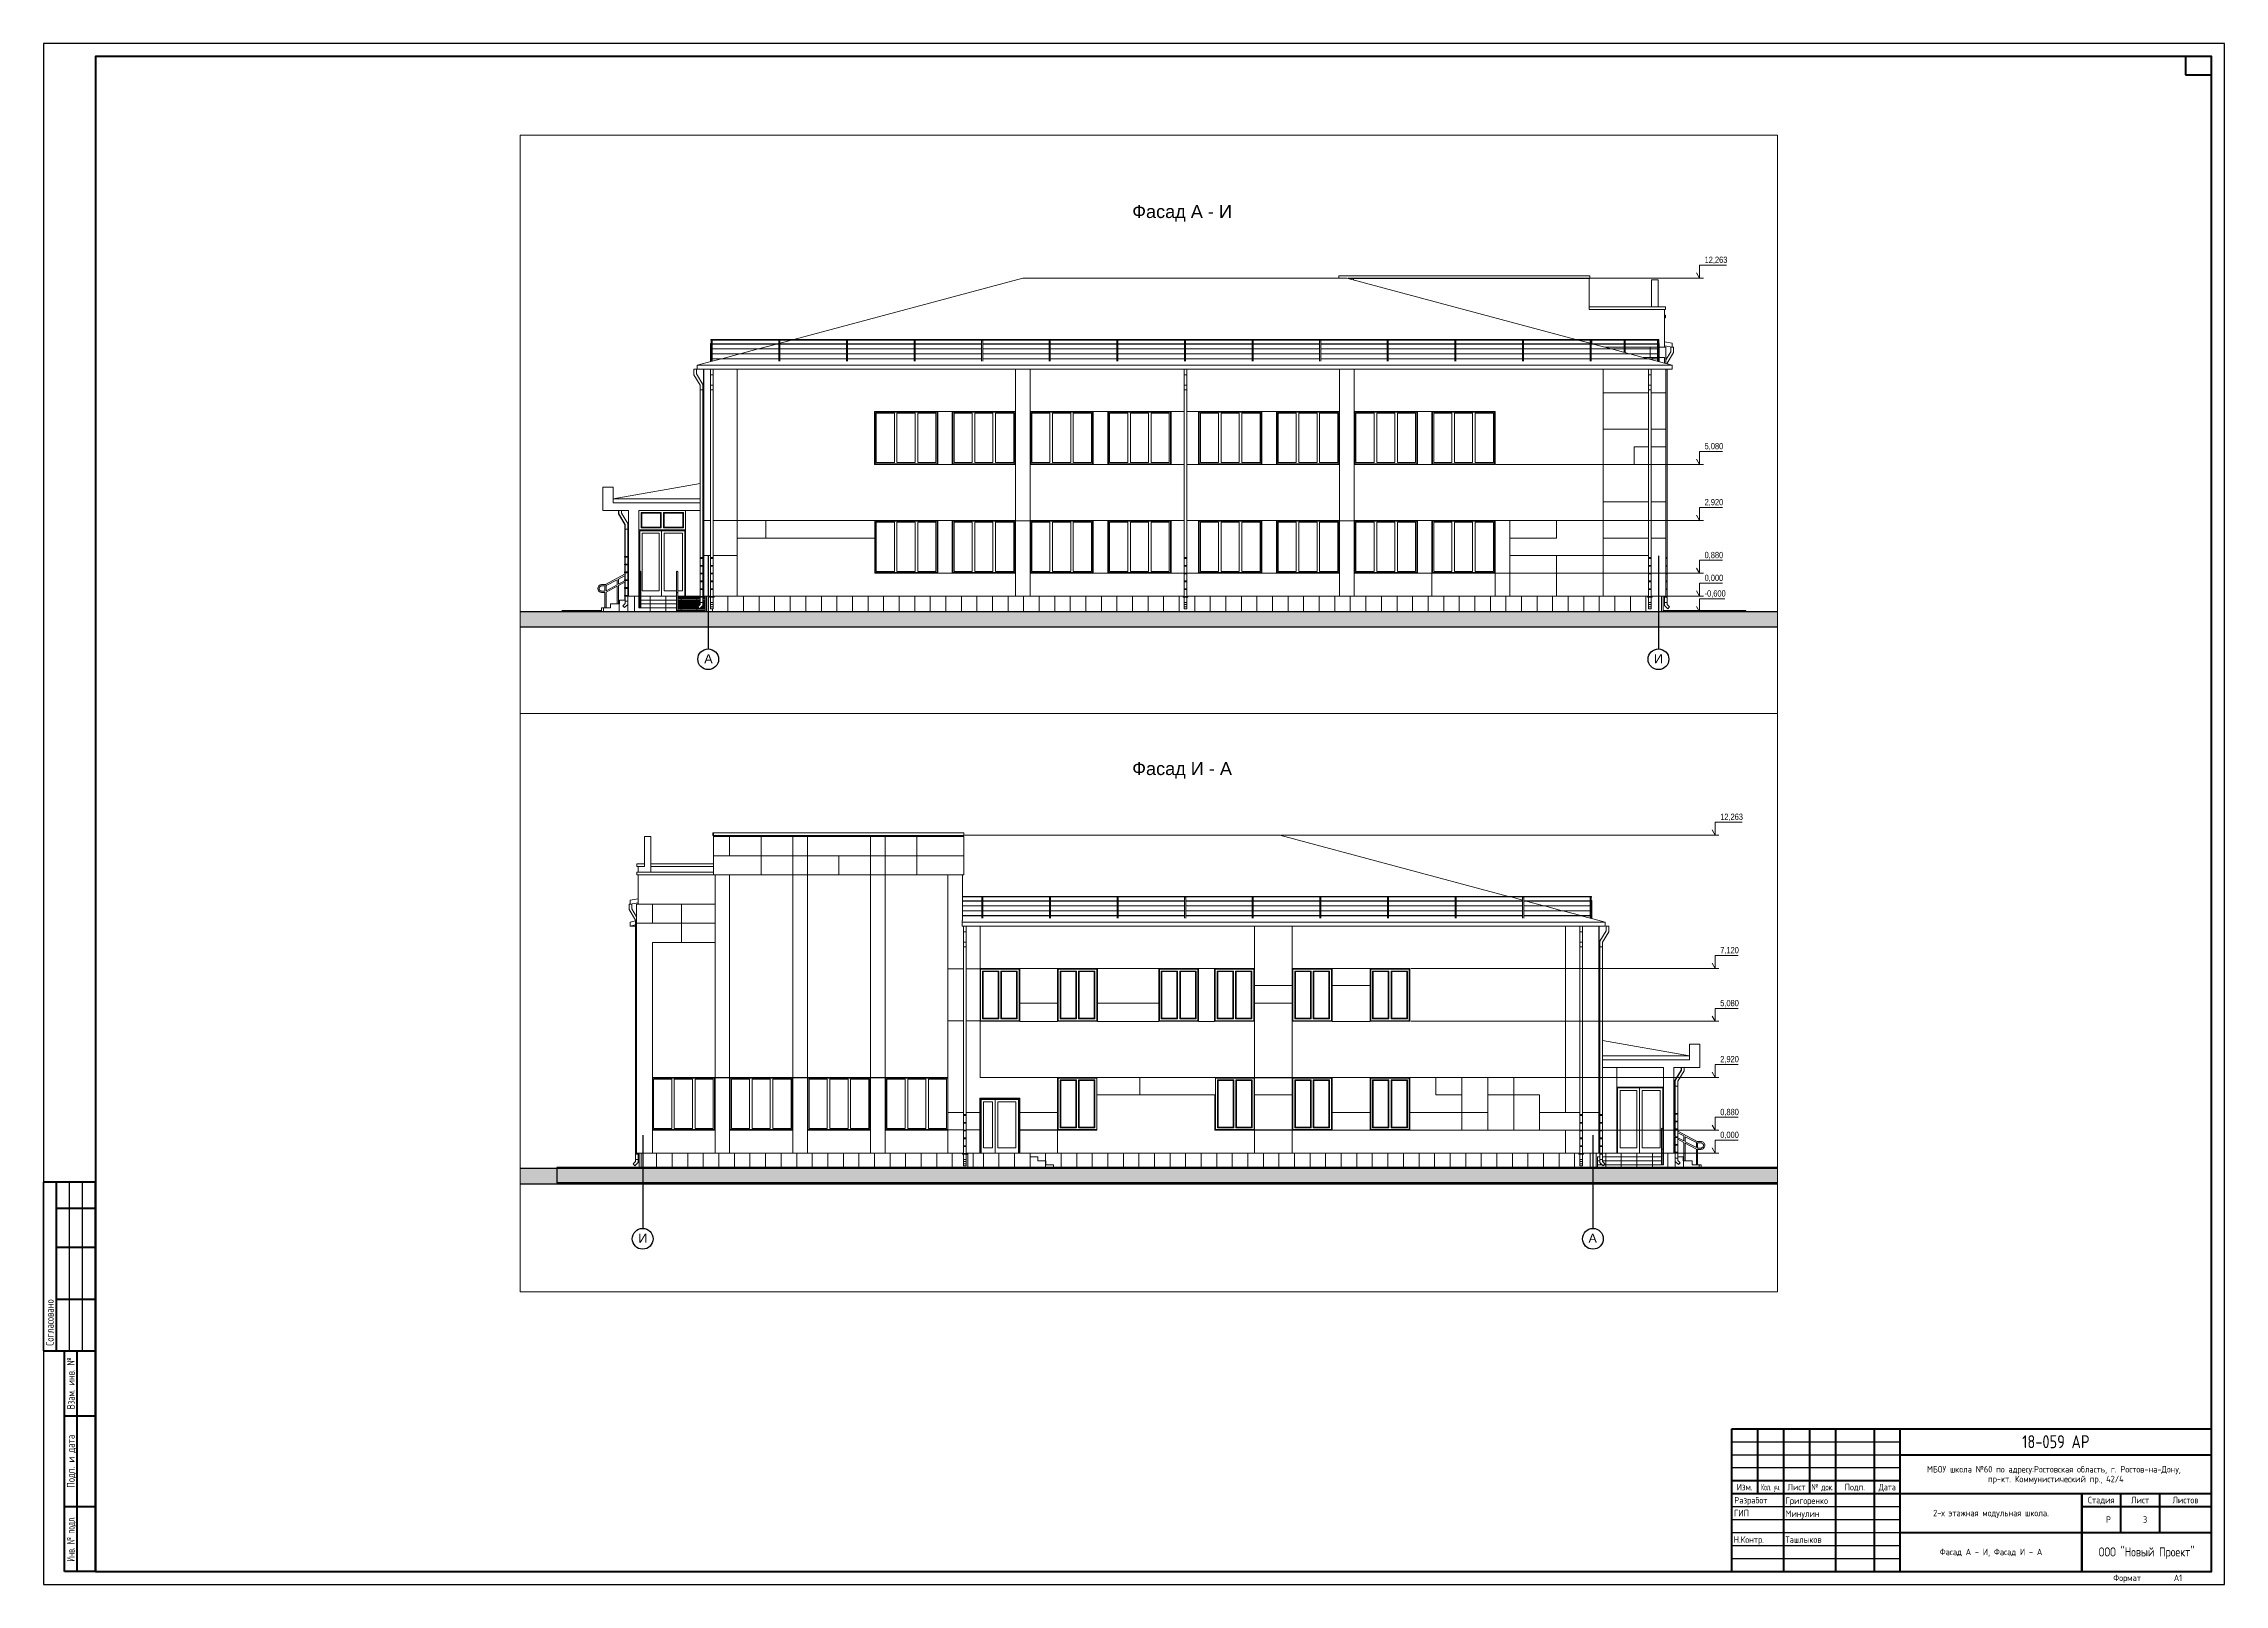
# Paper-space layout 'Лист2' of a CAD drawing. Header units: millimetres. Extents: x -3 to 838, y -3 to 591.
# The model-space entities are those that its viewports show. They can reach past a viewport. Long polylines and large blocks are cut down to what shows.
import ezdxf
from ezdxf.enums import TextEntityAlignment as Align

# ---------------------------------------------------------------- set-up
doc = ezdxf.new("R2010")
doc.units = ezdxf.units.MM
doc.header["$MEASUREMENT"] = 0
doc.linetypes.add('Штрих-Штриховая', pattern=[1093.611073, 529.166651, -211.666656, 141.111112, -211.666656])
for name, color, linetype, lineweight in [('0_Ном._пера__100', 7, 'Continuous', 30), ('DIMENSIONS - Main_ works_Ном._пера__7', 5, 'Continuous', 0), ('Аннотация - Текст_Ном._пера__1', 7, 'Continuous', 13), ('Двери ARCHICAD_Ном._пера__1', 7, 'Continuous', 13), ('Интерьер - Мебель_Ном._пера__1', 7, 'Continuous', 13), ('Конструктив - Крыши_Ном._пера__1', 7, 'Continuous', 13), ('Конструктив - Перекрытия_Ном._пера__1', 7, 'Continuous', 13), ('Конструктив - Перекрытия_Ном._пера__100', 7, 'Continuous', 30), ('Конструктив - Стены Несущие_Ном._пера__1', 7, 'Continuous', 13), ('Местность - Рельеф_Ном._пера__93', 9, 'Continuous', 13), ('Окна ARCHICAD_Ном._пера__1', 7, 'Continuous', 13)]:
    doc.layers.add(name, color=color, linetype=linetype, lineweight=lineweight)
doc.layers.add('Конструктив - Перекрытия', color=7, linetype='Continuous')
doc.styles.add('ГОСТ 2.304', font='CS_Gost2304.shx')
doc.styles.add('СГЕНЕРИР_СТИЛЬ_1', font='ARIALN.TTF')
doc.styles.add('СГЕНЕРИР_СТИЛЬ_2', font='arial.ttf')
pattern_1 = [(45, (42177.56, 14745.54), (-183.84776, 183.84776), []), (45, (42085.64, 14837.47), (-183.84776, 183.84776), [194.99999, -65, 0, -65])]

psp = doc.layouts.new('Лист2')

# ---------------------------------------------------------------- texts
at = {"linetype": 'Continuous', "style": 'СГЕНЕРИР_СТИЛЬ_2'}
for s, p in [('Фасад А - И', (416.69, 523.74)), ('Фасад И - А', (416.69, 308.99))]:
    psp.add_text(s, height=5, dxfattribs=at).set_placement(p)
at = {"linetype": 'Continuous', "lineweight": 25, "style": 'ГОСТ 2.304'}
psp.add_text('Согласовано', height=3, rotation=90, dxfattribs=at).set_placement((0.75, 88.98))
for s, width, p in [('Взам. инв. №', 0.8, (7.37, 74.48)), ('Инв. № подл.', 0.7, (7.37, 14.48))]:
    psp.add_text(s, height=3, rotation=90, dxfattribs=dict(at, width=width)).set_placement(p, align=Align.MIDDLE_CENTER)
psp.add_text('Подп. и дата', height=3, rotation=90, dxfattribs=at).set_placement((7.37, 44.48), align=Align.MIDDLE_CENTER)
for s, height, p in [('18-059 АР', 5, (772.87, 51.98)), ('МБОУ школа №60 по адресу:Ростовская область, г. Ростов-на-Дону, ', 2.5, (772.87, 41.35)), ('Изм.', 2.5, (652.87, 34.48)), ('Лист', 2.5, (672.87, 34.48)), ('Подп.', 2.5, (695.37, 34.48)), ('пр-кт. Коммунистический пр., 42/4', 2.5, (772.87, 37.6)), ('2-х этажная модульная школа.', 2.5, (747.87, 24.48)), ('Стадия', 2.5, (790.37, 29.48)), ('Лист', 2.5, (805.37, 29.48)), ('Листов', 2.5, (822.87, 29.48)), ('Р', 2.5, (793.15, 21.98)), ('3', 2.5, (807.29, 21.98)), ('Фасад А - И, Фасад И - А', 2.5, (747.87, 9.48)), ('ООО "Новый Проект"', 3.5, (807.88, 9.48))]:
    psp.add_text(s, height=height, dxfattribs=at).set_placement(p, align=Align.MIDDLE_CENTER)
for s, width, p in [('Кол. уч.', 0.65, (662.87, 34.48)), ('№ док.', 0.8, (682.87, 34.48)), ('Дата', 0.9, (707.87, 34.48))]:
    psp.add_text(s, height=2.5, dxfattribs=dict(at, width=width)).set_placement(p, align=Align.MIDDLE_CENTER)
for s, p in [('ГИП', (648.73, 23.22)), ('Разработ', (648.87, 28.16)), ('Григоренко', (668.58, 27.98)), ('Минулин', (668.63, 22.98)), ('Н.Контр.', (648.63, 12.98)), ('Ташлыков', (668.59, 12.98)), ('A1', (818.37, -1.77))]:
    psp.add_text(s, height=2.5, dxfattribs=at).set_placement(p)
psp.add_text('Формат', height=2.5, dxfattribs=at).set_placement((800.37, -1.77), align=Align.CENTER)

msp = doc.modelspace()

# ---------------------------------------------------------------- texts
at = {"layer": 'DIMENSIONS - Main_ works_Ном._пера__7', "color": 5, "lineweight": 0, "char_height": 240, "attachment_point": 7, "style": 'СГЕНЕРИР_СТИЛЬ_1'}
for s, insert in [('\\A1;12,263', (550693.6, 27560.6)), ('\\A1;12,263', (677796.1, 27548.3)), ('\\A1;7,120', (677796.1, 22405.5)), ('\\A1;5,080', (550693.6, 20377.8)), ('\\A1;5,080', (677796.1, 20365.5)), ('\\A1;2,920', (550693.6, 18217.8)), ('\\A1;2,920', (677796.1, 18205.5)), ('\\A1;0,880', (550693.6, 16177.8)), ('\\A1;0,880', (677796.1, 16165.5)), ('\\A1;0,000', (550693.6, 15297.8)), ('\\A1;0,000', (677796.1, 15285.5)), ('\\A1;-0,600', (550693.6, 14697.8))]:
    msp.add_mtext(s, dxfattribs=dict(at, insert=insert))
at = {"layer": 'Аннотация - Текст_Ном._пера__1', "color": 7, "linetype": 'Continuous', "lineweight": 13, "char_height": 350, "style": 'СГЕНЕРИР_СТИЛЬ_2'}
for s, insert, attachment_point in [('\\A1;А', (512439, 12518), 3), ('\\A1;И', (549085, 12518), 3), ('\\A1;И', (636067.1, 11637.1), 1), ('\\A1;А', (672713.1, 11637.1), 1)]:
    msp.add_mtext(s, dxfattribs=dict(at, insert=insert, attachment_point=attachment_point))

# ---------------------------------------------------------------- hatches: boundary and pattern name
at = {"layer": 'Конструктив - Перекрытия', "linetype": 'Continuous', "lineweight": 0, "true_color": 0x000000}
h = msp.add_hatch(dxfattribs=at)
h.set_pattern_fill('СЕТКА_600X600_0001', color=18, style=0, pattern_type=2)
h.set_pattern_definition([(0, (1143029.26, 14757.8), (0, 600), []), (90, (1143029.26, 14757.8), (-600, 0), [])])
h.paths.add_polyline_path([(508147.2, 14307.8), (508147.2, 14157.8), (508497.2, 14157.8), (508497.2, 14307.8)])
h = msp.add_hatch(dxfattribs=at)
h.set_pattern_fill('СЕТКА_600X600_0001', color=18, style=0, pattern_type=2)
h.set_pattern_definition([(360, (1143029.26, 14757.8), (0, 600), []), (90, (1143029.26, 14757.8), (-600, 0), [])])
h.paths.add_polyline_path([(508497.2, 14457.8), (508497.2, 14157.8), (508847.2, 14157.8), (508847.2, 14457.8)])
h = msp.add_hatch(dxfattribs=at)
h.set_pattern_fill('СЕТКА_600X600_0001', color=18, style=0, pattern_type=2)
h.set_pattern_definition([(6e-15, (1143029.26, 14757.8), (0, 600), []), (90, (1143029.26, 14757.8), (-600, 0), [])])
h.paths.add_polyline_path([(509164.4, 14757.8), (509164.4, 14157.8), (509597.2, 14157.8), (509597.2, 14757.8)])
h = msp.add_hatch(dxfattribs=at)
h.set_pattern_fill('СЕТКА_600X600_0001', color=18, style=0, pattern_type=2)
h.set_pattern_definition([(5e-14, (1143029.26, 14757.8), (0, 600), []), (90, (1143029.26, 14757.8), (-600, 0), [])])
h.paths.add_polyline_path([(509597.2, 14607.8), (509624, 14607.8), (509624, 14757.8), (509597.2, 14757.8)])
h = msp.add_hatch(dxfattribs=at)
h.set_pattern_fill('СЕТКА_600X600_0001', color=18, style=0, pattern_type=2)
h.set_pattern_definition([(180, (1143029.26, 14757.8), (0, 600), []), (90, (1143029.26, 14757.8), (600, 0), [])])
h.paths.add_polyline_path([(509597.2, 14307.8), (509597.2, 14157.8), (511047.2, 14157.8), (511047.2, 14307.8)])
h = msp.add_hatch(dxfattribs=at)
h.set_pattern_fill('СЕТКА_600X600_0001', color=18, style=0, pattern_type=2)
h.set_pattern_definition([(0, (1143029.26, 14757.8), (0, 600), []), (90, (1143029.26, 14757.8), (-600, 0), [])])
h.paths.add_polyline_path([(509674, 14607.8), (511047.2, 14607.8), (511047.2, 14757.8), (509674, 14757.8)])
h = msp.add_hatch(dxfattribs=at)
h.set_pattern_fill('СЕТКА_600X600_0001', color=18, style=0, pattern_type=2)
h.set_pattern_definition([(180, (1143029.26, 14757.8), (0, 600), []), (90, (1143029.26, 14757.8), (600, 0), [])])
h.paths.add_polyline_path([(511047.2, 14607.8), (509674, 14607.8), (509674, 14457.8), (511047.2, 14457.8)])
h = msp.add_hatch(dxfattribs=at)
h.set_pattern_fill('СЕТКА_600X600_0001', color=18, style=0, pattern_type=2)
h.set_pattern_definition([(180, (1143029.26, 14757.8), (-1e-10, 600), []), (90, (1143029.26, 14757.8), (600, 0), [])])
h.paths.add_polyline_path([(509674, 14307.8), (511047.2, 14307.8), (511047.2, 14457.8), (509674, 14457.8)])
h = msp.add_hatch(dxfattribs=at)
h.set_pattern_fill('СЕТКА_600X600_0001', color=18, style=0, pattern_type=2)
h.set_pattern_definition([(0, (1143029.26, 14757.8), (0, 600), []), (90, (1143029.26, 14757.8), (-600, 0), [])])
h.paths.add_polyline_path([(511047.2, 14157.8), (512197.2, 14157.8), (512197.2, 14757.8), (512147.2, 14757.8), (512147.2, 14159.3), (511047.2, 14159.3)])
h = msp.add_hatch(dxfattribs=at)
h.set_pattern_fill('СЕТКА_600X600_0001', color=18, style=0, pattern_type=2)
h.set_pattern_definition([(0, (1143029.26, 14757.8), (-2e-10, 600), []), (90, (1143029.26, 14757.8), (-600, 0), [])])
h.paths.add_polyline_path([(512197.2, 14757.8), (512197.2, 14157.8), (549097.2, 14157.8), (549097.2, 14757.8), (548627.2, 14757.8), (548627.2, 14741.8), (548629.2, 14741.8), (548667.2, 14741.8), (548667.2, 14711.8), (548629.2, 14711.8), (548627.2, 14711.8), (548627.2, 14270.4), (548527.2, 14270.4), (548527.2, 14711.8), (548487.2, 14711.8), (548487.2, 14741.8), (548527.2, 14741.8), (548527.2, 14757.8), (530723.7, 14757.8), (530723.7, 14741.8), (530763.7, 14741.8), (530763.7, 14711.8), (530723.7, 14711.8), (530723.7, 14270.4), (530623.7, 14270.4), (530623.7, 14711.8), (530583.7, 14711.8), (530583.7, 14741.8), (530623.7, 14741.8), (530623.7, 14757.8), (512452.6, 14757.8), (512452.6, 14741.8), (512492.6, 14741.8), (512492.6, 14711.8), (512452.6, 14711.8), (512452.6, 14270.4), (512352.6, 14270.4), (512352.6, 14711.8), (512312.6, 14711.8), (512312.6, 14741.8), (512352.6, 14741.8), (512352.6, 14757.8)])
h = msp.add_hatch(dxfattribs=at)
h.set_pattern_fill('СЕТКА_600X600_0002', color=18, style=0, pattern_type=2)
h.set_pattern_definition([(180, (42177.56, 14745.54), (2e-10, 600), []), (90, (42177.56, 14745.54), (600, 0), [])])
h.paths.add_polyline_path([(648608.2, 14745.5), (636109.6, 14745.5), (636109.6, 14195.5), (648984.1, 14195.5), (648984.1, 14745.5), (648708.2, 14745.5), (648708.2, 14729.6), (648748.2, 14729.6), (648748.2, 14699.6), (648708.2, 14699.6), (648708.2, 14258.2), (648608.2, 14258.2), (648608.2, 14699.6), (648568.2, 14699.6), (648568.2, 14729.6), (648608.2, 14729.6)])
h = msp.add_hatch(dxfattribs=at)
h.set_pattern_fill('СЕТКА_600X600_0002', color=18, style=0, pattern_type=2)
h.set_pattern_definition([(180, (42177.56, 14745.54), (0, 600), []), (90, (42177.56, 14745.54), (600, 0), [])])
h.paths.add_polyline_path([(648984.1, 14195.5), (651184.1, 14195.5), (651184.1, 14745.5), (648984.1, 14745.5)])
h = msp.add_hatch(dxfattribs=at)
h.set_pattern_fill('СЕТКА_600X600_0002', color=18, style=0, pattern_type=2)
h.set_pattern_definition([(180, (42177.56, 14745.54), (1e-10, 600), []), (90, (42177.56, 14745.54), (600, 0), [])])
h.paths.add_polyline_path([(651184.1, 14745.5), (651184.1, 14595.5), (651484.1, 14595.5), (651484.1, 14445.5), (651784.1, 14445.5), (651784.1, 14295.5), (652084.1, 14295.5), (652084.1, 14195.5), (673009.6, 14195.5), (673009.6, 14745.5), (672477.7, 14745.5), (672477.7, 14729.6), (672479.7, 14729.6), (672517.7, 14729.6), (672517.7, 14699.6), (672479.7, 14699.6), (672477.7, 14699.6), (672477.7, 14258.2), (672377.7, 14258.2), (672377.7, 14699.6), (672337.7, 14699.6), (672337.7, 14729.6), (672377.7, 14729.6), (672377.7, 14745.5)])
h = msp.add_hatch(dxfattribs=at)
h.set_pattern_fill('СЕТКА_600X600_0002', color=18, style=0, pattern_type=2)
h.set_pattern_definition([(0, (42177.56, 14745.54), (0, 600), []), (90, (42177.56, 14745.54), (-600, 0), [])])
h.paths.add_polyline_path([(651484.1, 14195.5), (651784.1, 14195.5), (651784.1, 14445.5), (651484.1, 14445.5)])
h = msp.add_hatch(dxfattribs=at)
h.set_pattern_fill('СЕТКА_600X600_0002', color=18, style=0, pattern_type=2)
h.set_pattern_definition([(180, (42177.56, 14745.54), (1e-10, 600), []), (90, (42177.56, 14745.54), (600, 0), [])])
h.paths.add_polyline_path([(673253.2, 14699.6), (673253.2, 14595.5), (675532.8, 14595.5), (675532.8, 14745.5), (673253.2, 14745.5), (673253.2, 14729.6), (673255.3, 14729.6), (673255.3, 14699.6)])
h = msp.add_hatch(dxfattribs=at)
h.set_pattern_fill('СЕТКА_600X600_0002', color=18, style=0, pattern_type=2)
h.set_pattern_definition([(0, (42177.56, 14745.54), (0, 600), []), (90, (42177.56, 14745.54), (-600, 0), [])])
h.paths.add_polyline_path([(673253.2, 14595.5), (673253.2, 14445.5), (675532.8, 14445.5), (675532.8, 14595.5)])
h = msp.add_hatch(dxfattribs=at)
h.set_pattern_fill('СЕТКА_600X600_0002', color=18, style=0, pattern_type=2)
h.set_pattern_definition([(0, (42177.56, 14745.54), (0, 600), []), (90, (42177.56, 14745.54), (-600, 0), [])])
h.paths.add_polyline_path([(675532.8, 14445.5), (673253.2, 14445.5), (673253.2, 14420.3), (673344.6, 14328.9), (673311.3, 14295.5), (675532.8, 14295.5)])
h = msp.add_hatch(dxfattribs=at)
h.set_pattern_fill('СЕТКА_600X600_0002', color=18, style=0, pattern_type=2)
h.set_pattern_definition([(180, (42177.56, 14745.54), (0, 600), []), (90, (42177.56, 14745.54), (600, 0), [])])
h.paths.add_polyline_path([(675609.6, 14745.5), (675582.8, 14745.5), (675582.8, 14595.5), (675609.6, 14595.5)])
h = msp.add_hatch(dxfattribs=at)
h.set_pattern_fill('СЕТКА_600X600_0002', color=18, style=0, pattern_type=2)
h.set_pattern_definition([(180, (42177.56, 14745.54), (0, 600), []), (90, (42177.56, 14745.54), (600, 0), [])])
h.paths.add_polyline_path([(675609.6, 14195.5), (676061.2, 14195.5), (676061.2, 14745.5), (675609.6, 14745.5)])
h = msp.add_hatch(dxfattribs=at)
h.set_pattern_fill('СЕТКА_600X600_0002', color=18, style=0, pattern_type=2)
h.set_pattern_definition([(180, (42177.56, 14745.54), (0, 600), []), (90, (42177.56, 14745.54), (600, 0), [])])
h.paths.add_polyline_path([(676359.6, 14195.5), (676709.6, 14195.5), (676709.6, 14445.5), (676359.6, 14445.5)])
h = msp.add_hatch(dxfattribs=at)
h.set_pattern_fill('ЛИНИИ_НАКЛОННЫЕ_СПЛОШНЫЕ_FC', color=18, style=0, pattern_type=2)
h.set_pattern_definition([(45, (1143029.26, 14757.8), (-183.84776, 183.84776), []), (45, (1142937.33, 14849.72), (-183.84776, 183.84776), [194.99999, -65, 0, -65])])
h.paths.add_polyline_path([(491648.9, 13557.8), (555538.8, 13557.8), (555538.8, 14157.8), (491648.9, 14157.8)])
h = msp.add_hatch(dxfattribs=at)
h.set_pattern_fill('ЛИНИИ_НАКЛОННЫЕ_СПЛОШНЫЕ_FF', color=18, style=0, pattern_type=2)
h.set_pattern_definition(pattern_1)
h.paths.add_polyline_path([(686533.1, 14145.5), (615821.9, 14145.5), (615821.9, 13545.5), (686533.1, 13545.5)])
h = msp.add_hatch(dxfattribs=at)
h.set_pattern_fill('ЛИНИИ_НАКЛОННЫЕ_СПЛОШНЫЕ_FF', color=18, style=0, pattern_type=2)
h.set_pattern_definition(pattern_1)
h.paths.add_polyline_path([(686533.1, 14195.5), (632924.8, 14195.5), (632924.8, 13595.5), (686533.1, 13595.5)])
h = msp.add_hatch(dxfattribs=at)
h.set_pattern_fill('СЕТКА_600X600_0002', color=18, style=0, pattern_type=2)
h.set_pattern_definition([(0, (42177.56, 14745.54), (0, 600), []), (90, (42177.56, 14745.54), (-600, 0), [])])
h.paths.add_polyline_path([(673059.6, 14195.5), (675609.6, 14195.5), (675609.6, 14295.5), (673311.3, 14295.5), (673273.9, 14258.2), (673236.5, 14295.5), (673059.6, 14295.5)])
h = msp.add_hatch(dxfattribs=at)
h.set_pattern_fill('СЕТКА_600X600_0002', color=18, style=0, pattern_type=2)
h.set_pattern_definition([(180, (42177.56, 14745.54), (0, 600), []), (90, (42177.56, 14745.54), (600, 0), [])])
h.paths.add_polyline_path([(676709.6, 14195.5), (677059.6, 14195.5), (677059.6, 14295.5), (676709.6, 14295.5)])
at = {"layer": 'Местность - Рельеф_Ном._пера__93', "linetype": 'Continuous', "lineweight": 13}
h = msp.add_hatch(dxfattribs=at)
h.set_pattern_fill('СЕТКА_600X600_0001', color=9, style=0, pattern_type=2)
h.set_pattern_definition([(270, (1143029.26, 35354.03), (600, 0), []), (2e-13, (1143029.258, 35354.03), (0, 39.897325), [])])
h.paths.add_polyline_path([(511097.2, 14201.1), (511047.2, 14201.1), (511047.2, 14159.3), (512147.2, 14159.3), (511936.5, 14274), (511932.9, 14270.4), (511920.9, 14282.5), (511097.2, 14730.6)])
h = msp.add_hatch(dxfattribs=at)
h.set_pattern_fill('СЕТКА_600X600_0001', color=9, style=0, pattern_type=2)
h.set_pattern_definition([(270, (1143029.26, 35354.03), (600, 0), []), (360, (1143029.258, 35354.03), (0, 39.897325), [])])
h.paths.add_polyline_path([(511953.6, 14757.8), (511097.2, 14757.8), (511097.2, 14730.6), (511920.9, 14282.5), (511862.2, 14341.1), (511953.6, 14432.6), (511953.6, 14711.8), (511951.5, 14711.8), (511951.5, 14741.8), (511953.6, 14741.8)])
h = msp.add_hatch(dxfattribs=at)
h.set_pattern_fill('СЕТКА_600X600_0001', color=9, style=0, pattern_type=2)
h.set_pattern_definition([(270, (1143029.26, 35354.03), (600, 0), []), (360, (1143029.258, 35354.03), (0, 39.897325), [])])
h.paths.add_polyline_path([(512053.6, 14391.1), (511936.5, 14274), (512147.2, 14159.3), (512147.2, 14757.8), (512053.6, 14757.8)])

# ---------------------------------------------------------------- linework, layer by layer
at = {"layer": '0_Ном._пера__100', "color": 7, "linetype": 'Штрих-Штриховая', "lineweight": 30}
for p, q in [((512266.2, 16317), (512266.2, 12722.9)), ((548912.2, 16317), (548912.2, 12722.9)), ((636239.9, 15436.2), (636239.9, 11842.1)), ((672885.9, 15436.2), (672885.9, 11842.1))]:
    msp.add_line(p, q, dxfattribs=at)
at = {"layer": '0_Ном._пера__100', "color": 7, "linetype": 'Continuous', "lineweight": 30}
for centre in [(512266.2, 12322.9), (548912.2, 12322.9), (636239.9, 11442.1), (672885.9, 11442.1)]:
    msp.add_circle(centre, 400, dxfattribs=at)
at = {"layer": 'DIMENSIONS - Main_ works_Ном._пера__7', "color": 5, "linetype": 'Continuous', "lineweight": 0}
for p, q in [((550493.6, 27020.6), (536927.2, 27020.6)), ((550493.6, 27020.6), (550377.6, 27220.6)), ((550377.6, 27220.6), (550493.6, 27020.6)), ((550493.6, 27020.6), (550493.6, 27520.6)), ((550493.6, 27520.6), (551538.4, 27520.6)), ((550493.6, 27020.6), (550643.6, 27020.6)), ((677596.1, 27008.3), (660839.6, 27008.3)), ((677596.1, 27008.3), (677480.1, 27208.3)), ((677480.1, 27208.3), (677596.1, 27008.3)), ((677596.1, 27008.3), (677596.1, 27508.3)), ((677596.1, 27508.3), (678640.9, 27508.3)), ((677596.1, 27008.3), (677746.1, 27008.3)), ((677596.1, 21865.5), (677480.1, 22065.5)), ((677480.1, 22065.5), (677596.1, 21865.5)), ((677596.1, 21865.5), (677596.1, 22365.5)), ((677596.1, 22365.5), (678487.3, 22365.5)), ((677596.1, 21865.5), (665859.2, 21865.5)), ((677596.1, 21865.5), (677746.1, 21865.5)), ((550493.6, 19837.8), (550493.6, 20337.8)), ((550493.6, 20337.8), (551384.8, 20337.8)), ((677596.1, 19825.5), (677596.1, 20325.5)), ((677596.1, 20325.5), (678487.3, 20325.5)), ((550493.6, 19837.8), (542647.2, 19837.8)), ((550493.6, 19837.8), (550377.6, 20037.8)), ((550377.6, 20037.8), (550493.6, 19837.8)), ((550493.6, 19837.8), (550643.6, 19837.8)), ((677596.1, 19825.5), (665859.2, 19825.5)), ((677596.1, 19825.5), (677480.1, 20025.5)), ((677480.1, 20025.5), (677596.1, 19825.5)), ((677596.1, 19825.5), (677746.1, 19825.5)), ((550493.6, 17677.8), (542647.2, 17677.8)), ((550493.6, 17677.8), (550377.6, 17877.8)), ((550377.6, 17877.8), (550493.6, 17677.8)), ((550493.6, 17677.8), (550493.6, 18177.8)), ((550493.6, 18177.8), (551384.8, 18177.8)), ((550493.6, 17677.8), (550643.6, 17677.8)), ((677596.1, 17665.5), (665859.2, 17665.5)), ((677596.1, 17665.5), (677480.1, 17865.5)), ((677480.1, 17865.5), (677596.1, 17665.5)), ((677596.1, 17665.5), (677596.1, 18165.5)), ((677596.1, 18165.5), (678487.3, 18165.5)), ((677596.1, 17665.5), (677746.1, 17665.5)), ((550493.6, 15637.8), (550493.6, 16137.8)), ((550493.6, 16137.8), (551384.8, 16137.8)), ((677596.1, 15625.5), (677596.1, 16125.5)), ((677596.1, 16125.5), (678487.3, 16125.5)), ((550493.6, 15637.8), (542647.2, 15637.8)), ((550493.6, 15637.8), (550377.6, 15837.8)), ((550377.6, 15837.8), (550493.6, 15637.8)), ((550493.6, 15637.8), (550643.6, 15637.8)), ((550493.6, 14757.8), (550493.6, 15257.8)), ((550493.6, 15257.8), (551384.8, 15257.8)), ((677596.1, 15625.5), (665859.2, 15625.5)), ((677596.1, 15625.5), (677480.1, 15825.5)), ((677480.1, 15825.5), (677596.1, 15625.5)), ((677596.1, 15625.5), (677746.1, 15625.5)), ((677596.1, 14745.5), (677596.1, 15245.5)), ((677596.1, 15245.5), (678487.3, 15245.5)), ((550493.6, 14757.8), (549232.2, 14757.8)), ((550493.6, 14757.8), (550377.6, 14957.8)), ((550377.6, 14957.8), (550493.6, 14757.8)), ((550493.6, 14157.8), (550377.6, 14357.8)), ((550377.6, 14357.8), (550493.6, 14157.8)), ((550493.6, 14757.8), (550643.6, 14757.8)), ((550493.6, 14157.8), (550493.6, 14657.8)), ((550493.6, 14657.8), (551477.4, 14657.8)), ((677596.1, 14745.5), (673039.6, 14745.5)), ((677596.1, 14745.5), (677480.1, 14945.5)), ((677480.1, 14945.5), (677596.1, 14745.5)), ((677596.1, 14745.5), (677746.1, 14745.5)), ((550493.6, 14157.8), (549127.2, 14157.8)), ((550493.6, 14157.8), (550643.6, 14157.8))]:
    msp.add_line(p, q, dxfattribs=at)
at = {"layer": 'Двери ARCHICAD_Ном._пера__1', "color": 7, "linetype": 'Continuous', "lineweight": 13}
for p, q in [((546237.2, 27007.8), (546237.2, 25907.8)), ((548647.2, 26957.8), (548897.2, 26957.8)), ((548647.2, 25907.8), (548647.2, 26957.8)), ((548897.2, 26957.8), (548897.2, 25907.8)), ((636559.6, 26945.5), (636309.6, 26945.5)), ((636309.6, 26945.5), (636309.6, 25795.5)), ((636559.6, 25795.5), (636559.6, 26945.5)), ((638969.6, 25895.5), (638969.6, 26995.5)), ((509625.2, 17279.8), (509625.2, 17179.8)), ((510469.2, 17279.8), (509625.2, 17279.8)), ((509625.2, 17179.8), (509625.2, 15694.9)), ((509725.2, 14957.8), (509725.2, 17179.8)), ((509725.2, 17179.8), (510369.2, 17179.8)), ((510369.2, 17179.8), (510369.2, 14957.8)), ((510469.2, 14757.8), (510469.2, 17279.8)), ((510469.2, 17279.8), (511369.2, 17279.8)), ((510569.2, 17179.8), (510569.2, 14957.8)), ((511269.2, 17179.8), (510569.2, 17179.8)), ((511269.2, 14957.8), (511269.2, 17179.8)), ((511369.2, 17279.8), (511369.2, 17179.8)), ((511369.2, 17179.8), (511369.2, 14957.8)), ((649264.6, 14745.5), (649264.6, 16840.5)), ((649264.6, 16840.5), (650754.6, 16840.5)), ((650754.6, 16840.5), (650754.6, 14745.5)), ((673809.6, 17283.3), (675609.6, 17283.3)), ((673837.6, 17255.3), (673837.6, 17155.3)), ((674681.6, 17255.3), (673837.6, 17255.3)), ((673837.6, 17155.3), (673837.6, 14945.5)), ((673937.6, 14945.5), (673937.6, 17155.3)), ((673937.6, 17155.3), (674581.6, 17155.3)), ((674581.6, 17155.3), (674581.6, 14945.5)), ((674681.6, 14745.5), (674681.6, 17255.3)), ((674681.6, 17255.3), (675581.6, 17255.3)), ((674781.6, 17155.3), (674781.6, 14945.5)), ((675481.6, 17155.3), (674781.6, 17155.3)), ((675481.6, 14945.5), (675481.6, 17155.3)), ((675581.6, 17255.3), (675581.6, 17155.3)), ((675581.6, 17155.3), (675581.6, 15682.7)), ((649287.6, 16817.5), (649287.6, 16717.5)), ((649831.6, 16817.5), (649287.6, 16817.5)), ((649287.6, 16717.5), (649287.6, 14945.5)), ((649387.6, 14945.5), (649387.6, 16717.5)), ((649387.6, 16717.5), (649731.6, 16717.5)), ((649731.6, 16717.5), (649731.6, 14945.5)), ((649831.6, 14745.5), (649831.6, 16817.5)), ((649831.6, 16817.5), (650731.6, 16817.5)), ((649931.6, 16717.5), (649931.6, 14945.5)), ((650631.6, 16717.5), (649931.6, 16717.5)), ((650631.6, 14945.5), (650631.6, 16717.5)), ((650731.6, 16817.5), (650731.6, 16717.5)), ((650731.6, 16717.5), (650731.6, 14945.5)), ((510369.2, 14957.8), (509725.2, 14957.8)), ((510569.2, 14957.8), (511047.2, 14957.8)), ((511097.2, 14957.8), (511269.2, 14957.8)), ((511369.2, 14957.8), (511369.2, 14757.8)), ((649287.6, 14945.5), (649287.6, 14745.5)), ((649731.6, 14945.5), (649387.6, 14945.5)), ((649931.6, 14945.5), (650631.6, 14945.5)), ((650731.6, 14945.5), (650731.6, 14745.5)), ((673837.6, 14945.5), (673837.6, 14745.5)), ((674581.6, 14945.5), (673937.6, 14945.5)), ((674781.6, 14945.5), (675481.6, 14945.5))]:
    msp.add_line(p, q, dxfattribs=at)
at = {"layer": 'Интерьер - Мебель_Ном._пера__1', "color": 7, "linetype": 'Continuous', "lineweight": 13}
for p, q in [((512359.2, 24487.2), (512395.2, 24523.2)), ((512359.2, 23795), (512359.2, 24487.2)), ((512372.2, 24656.2), (548921.2, 24656.2)), ((512372.2, 24631.2), (512372.2, 24656.2)), ((512372.2, 24631.2), (512382.2, 24631.2)), ((512374.6, 24627.2), (512374.6, 24631.2)), ((512374.6, 24627.2), (512382.2, 24627.2)), ((512382.2, 24631.2), (512412.2, 24631.2)), ((512382.2, 24627.2), (512382.2, 24631.2)), ((512382.2, 24627.2), (512412.2, 24627.2)), ((512384.6, 23801.8), (512384.6, 24627.2)), ((512395.2, 23804.6), (512395.2, 24627.2)), ((512399.2, 23805.7), (512399.2, 24627.2)), ((512412.2, 24627.2), (512412.2, 24631.2)), ((512412.2, 24631.2), (548882.2, 24631.2)), ((512412.2, 24627.2), (512434.6, 24627.2)), ((512424.6, 23811.3), (512424.6, 24627.2)), ((514991.5, 24481.2), (512424.6, 24481.2)), ((514991.5, 24476.2), (512424.6, 24476.2)), ((512434.6, 24627.2), (512434.6, 24631.2)), ((514981.5, 24627.2), (514981.5, 24631.2)), ((514981.5, 24627.2), (515041.5, 24627.2)), ((514991.5, 23811.3), (514991.5, 24627.2)), ((515031.5, 23811.3), (515031.5, 24627.2)), ((517598.4, 24481.2), (515031.5, 24481.2)), ((517598.4, 24476.2), (515031.5, 24476.2)), ((515041.5, 24627.2), (515041.5, 24631.2)), ((517588.4, 24627.2), (517588.4, 24631.2)), ((517588.4, 24627.2), (517648.4, 24627.2)), ((517598.4, 23811.3), (517598.4, 24627.2)), ((517638.4, 23811.3), (517638.4, 24627.2)), ((520205.3, 24481.2), (517638.4, 24481.2)), ((520205.3, 24476.2), (517638.4, 24476.2)), ((517648.4, 24627.2), (517648.4, 24631.2)), ((520195.3, 24627.2), (520195.3, 24631.2)), ((520195.3, 24627.2), (520255.3, 24627.2)), ((520205.3, 23811.3), (520205.3, 24627.2)), ((520245.3, 23811.3), (520245.3, 24627.2)), ((522812.2, 24481.2), (520245.3, 24481.2)), ((522812.2, 24476.2), (520245.3, 24476.2)), ((520255.3, 24627.2), (520255.3, 24631.2)), ((522802.2, 24627.2), (522802.2, 24631.2)), ((522802.2, 24627.2), (522862.2, 24627.2)), ((522812.2, 23811.3), (522812.2, 24627.2)), ((522852.2, 23811.3), (522852.2, 24627.2)), ((525419.1, 24481.2), (522852.2, 24481.2)), ((525419.1, 24476.2), (522852.2, 24476.2)), ((522862.2, 24627.2), (522862.2, 24631.2)), ((525409.1, 24627.2), (525409.1, 24631.2)), ((525409.1, 24627.2), (525469.1, 24627.2)), ((525419.1, 23811.3), (525419.1, 24627.2)), ((525459.1, 23811.3), (525459.1, 24627.2)), ((528026, 24481.2), (525459.1, 24481.2)), ((528026, 24476.2), (525459.1, 24476.2)), ((525469.1, 24627.2), (525469.1, 24631.2)), ((528016, 24627.2), (528016, 24631.2)), ((528016, 24627.2), (528076, 24627.2)), ((528026, 23811.3), (528026, 24627.2)), ((528066, 23811.3), (528066, 24627.2)), ((530632.9, 24481.2), (528066, 24481.2)), ((530632.9, 24476.2), (528066, 24476.2)), ((528076, 24627.2), (528076, 24631.2)), ((530622.9, 24627.2), (530622.9, 24631.2)), ((530622.9, 24627.2), (530682.9, 24627.2)), ((530632.9, 23811.3), (530632.9, 24627.2)), ((530672.9, 23811.3), (530672.9, 24627.2)), ((533239.8, 24481.2), (530672.9, 24481.2)), ((533239.8, 24476.2), (530672.9, 24476.2)), ((530682.9, 24627.2), (530682.9, 24631.2)), ((533229.8, 24627.2), (533229.8, 24631.2)), ((533229.8, 24627.2), (533289.8, 24627.2)), ((533239.8, 23811.3), (533239.8, 24627.2)), ((533279.8, 23811.3), (533279.8, 24627.2)), ((535846.7, 24481.2), (533279.8, 24481.2)), ((535846.7, 24476.2), (533279.8, 24476.2)), ((533289.8, 24627.2), (533289.8, 24631.2)), ((535836.7, 24627.2), (535836.7, 24631.2)), ((535836.7, 24627.2), (535896.7, 24627.2)), ((535846.7, 23811.3), (535846.7, 24627.2)), ((535886.7, 23811.3), (535886.7, 24627.2)), ((538453.6, 24481.2), (535886.7, 24481.2)), ((538453.6, 24476.2), (535886.7, 24476.2)), ((535896.7, 24627.2), (535896.7, 24631.2)), ((538443.6, 24627.2), (538443.6, 24631.2)), ((538443.6, 24627.2), (538503.6, 24627.2)), ((538453.6, 23811.3), (538453.6, 24627.2)), ((538493.6, 23811.3), (538493.6, 24627.2)), ((541060.5, 24481.2), (538493.6, 24481.2)), ((541060.5, 24476.2), (538493.6, 24476.2)), ((538503.6, 24627.2), (538503.6, 24631.2)), ((541050.5, 24627.2), (541050.5, 24631.2)), ((541050.5, 24627.2), (541110.5, 24627.2)), ((541060.5, 23811.3), (541060.5, 24627.2)), ((541100.5, 23811.3), (541100.5, 24627.2)), ((543667.4, 24481.2), (541100.5, 24481.2)), ((543667.4, 24476.2), (541100.5, 24476.2)), ((541110.5, 24627.2), (541110.5, 24631.2)), ((543657.4, 24627.2), (543657.4, 24631.2)), ((543657.4, 24627.2), (543717.4, 24627.2)), ((543667.4, 23811.3), (543667.4, 24627.2)), ((543707.4, 23811.3), (543707.4, 24627.2)), ((546274.3, 24481.2), (543707.4, 24481.2)), ((546274.3, 24476.2), (543707.4, 24476.2)), ((543717.4, 24627.2), (543717.4, 24631.2)), ((546264.3, 24627.2), (546264.3, 24631.2)), ((546264.3, 24627.2), (546324.3, 24627.2)), ((546274.3, 23811.3), (546274.3, 24627.2)), ((546314.3, 23811.3), (546314.3, 24627.2)), ((548881.2, 24481.2), (546314.3, 24481.2)), ((548881.2, 24476.2), (546314.3, 24476.2)), ((546321.7, 24495.3), (546321.7, 24523.2)), ((546325.7, 24523.2), (546321.7, 24523.2)), ((546324.3, 24627.2), (546324.3, 24631.2)), ((546324.3, 24627.2), (546353.7, 24627.2)), ((546325.7, 24494.2), (546325.7, 24523.2)), ((546343.7, 24489.4), (546343.7, 24627.2)), ((546353.7, 24627.2), (546353.7, 24631.2)), ((547580.5, 24627.2), (547580.5, 24631.2)), ((547580.5, 24627.2), (547640.5, 24627.2)), ((547590.5, 24481.2), (547590.5, 24627.2)), ((547590.5, 24291.2), (547590.5, 24476.2)), ((547608.5, 24487.2), (547608.5, 24523.2)), ((547612.5, 24523.2), (547608.5, 24523.2)), ((547608.5, 24481.2), (547608.5, 24487.2)), ((547612.5, 24487.2), (547608.5, 24487.2)), ((547608.5, 24291.2), (547608.5, 24476.2)), ((547612.5, 24487.2), (547612.5, 24523.2)), ((547612.5, 24481.2), (547612.5, 24487.2)), ((547612.5, 24291.2), (547612.5, 24476.2)), ((547630.5, 24481.2), (547630.5, 24627.2)), ((547630.5, 24291.2), (547630.5, 24476.2)), ((547640.5, 24627.2), (547640.5, 24631.2)), ((548867.2, 24627.2), (548867.2, 24631.2)), ((548867.2, 24627.2), (548871.2, 24627.2)), ((548871.2, 24627.2), (548871.2, 24631.2)), ((548871.2, 24627.2), (548882.2, 24627.2)), ((548872.2, 24631.2), (548872.2, 24656.2)), ((548877.2, 24481.2), (548877.2, 24627.2)), ((548877.2, 24291.2), (548877.2, 24476.2)), ((548881.2, 23809.5), (548881.2, 24627.2)), ((548882.2, 24631.2), (548912.2, 24631.2)), ((548882.2, 24627.2), (548882.2, 24631.2)), ((548882.2, 24627.2), (548912.2, 24627.2)), ((548895.2, 23805.7), (548895.2, 24627.2)), ((548899.2, 23804.6), (548899.2, 24627.2)), ((548935.2, 24487.2), (548899.2, 24523.2)), ((548912.2, 24631.2), (548921.2, 24631.2)), ((548912.2, 24627.2), (548912.2, 24631.2)), ((548912.2, 24627.2), (548931.2, 24627.2)), ((548921.2, 24631.2), (548921.2, 24656.2)), ((548921.2, 24656.2), (548922.2, 24656.2)), ((548921.2, 24631.2), (548922.2, 24631.2)), ((548921.2, 23798.7), (548921.2, 24627.2)), ((548922.2, 24631.2), (548922.2, 24656.2)), ((548922.2, 24631.2), (548931.2, 24631.2)), ((548931.2, 24627.2), (548931.2, 24631.2)), ((548935.2, 23795), (548935.2, 24487.2)), ((672834.6, 24644), (648569.6, 24644)), ((672834.6, 24619), (648569.6, 24619)), ((648569.6, 24469), (649320.1, 24469)), ((648569.6, 24464), (649320.1, 24464)), ((649310.1, 24615), (649310.1, 24619)), ((649370.1, 24615), (649310.1, 24615)), ((649320.1, 23799.1), (649320.1, 24615)), ((649360.1, 23799.1), (649360.1, 24615)), ((649360.1, 24469), (651927, 24469)), ((649360.1, 24464), (651927, 24464)), ((649370.1, 24615), (649370.1, 24619)), ((651917, 24615), (651917, 24619)), ((651977, 24615), (651917, 24615)), ((651927, 23799.1), (651927, 24615)), ((651967, 23799.1), (651967, 24615)), ((651967, 24469), (654533.9, 24469)), ((651967, 24464), (654533.9, 24464)), ((651977, 24615), (651977, 24619)), ((654523.9, 24615), (654523.9, 24619)), ((654583.9, 24615), (654523.9, 24615)), ((654533.9, 23799.1), (654533.9, 24615)), ((654573.9, 23799.1), (654573.9, 24615)), ((654573.9, 24469), (657140.8, 24469)), ((654573.9, 24464), (657140.8, 24464)), ((654583.9, 24615), (654583.9, 24619)), ((657130.8, 24615), (657130.8, 24619)), ((657190.8, 24615), (657130.8, 24615)), ((657140.8, 23799.1), (657140.8, 24615)), ((657180.8, 23799.1), (657180.8, 24615)), ((657180.8, 24469), (659747.7, 24469)), ((657180.8, 24464), (659747.7, 24464)), ((657190.8, 24615), (657190.8, 24619)), ((659737.7, 24615), (659737.7, 24619)), ((659797.7, 24615), (659737.7, 24615)), ((659747.7, 23799.1), (659747.7, 24615)), ((659787.7, 23799.1), (659787.7, 24615)), ((659787.7, 24469), (662354.6, 24469)), ((659787.7, 24464), (662354.6, 24464)), ((659797.7, 24615), (659797.7, 24619)), ((662344.6, 24615), (662344.6, 24619)), ((662404.6, 24615), (662344.6, 24615)), ((662354.6, 23799.1), (662354.6, 24615)), ((662394.6, 23799.1), (662394.6, 24615)), ((662394.6, 24469), (664961.5, 24469)), ((662394.6, 24464), (664961.5, 24464)), ((662404.6, 24615), (662404.6, 24619)), ((664951.5, 24615), (664951.5, 24619)), ((665011.5, 24615), (664951.5, 24615)), ((664961.5, 23799.1), (664961.5, 24615)), ((665001.5, 23799.1), (665001.5, 24615)), ((665001.5, 24469), (667568.4, 24469)), ((665001.5, 24464), (667568.4, 24464)), ((665011.5, 24615), (665011.5, 24619)), ((667558.4, 24615), (667558.4, 24619)), ((667618.4, 24615), (667558.4, 24615)), ((667568.4, 23799.1), (667568.4, 24615)), ((667608.4, 23799.1), (667608.4, 24615)), ((667608.4, 24469), (670175.3, 24469)), ((667608.4, 24464), (670175.3, 24464)), ((667618.4, 24615), (667618.4, 24619)), ((670165.3, 24615), (670165.3, 24619)), ((670225.3, 24615), (670165.3, 24615)), ((670175.3, 23799.1), (670175.3, 24615)), ((670215.3, 23799.1), (670215.3, 24615)), ((670215.3, 24469), (672782.2, 24469)), ((670215.3, 24464), (672782.2, 24464)), ((670225.3, 24615), (670225.3, 24619)), ((672772.2, 24615), (672772.2, 24619)), ((672832.2, 24615), (672772.2, 24615)), ((672782.2, 23799.1), (672782.2, 24615)), ((672822.2, 23789.5), (672822.2, 24615)), ((672847.6, 24475), (672822.2, 24500.3)), ((672832.2, 24615), (672832.2, 24619)), ((672834.6, 24619), (672834.6, 24644)), ((672847.6, 23782.7), (672847.6, 24475)), ((514991.5, 24291.2), (512424.6, 24291.2)), ((514991.5, 24286.2), (512424.6, 24286.2)), ((514991.5, 24101.2), (512424.6, 24101.2)), ((514991.5, 24096.2), (512424.6, 24096.2)), ((514991.5, 23911.2), (512424.6, 23911.2)), ((514991.5, 23906.2), (512424.6, 23906.2)), ((517598.4, 24291.2), (515031.5, 24291.2)), ((517598.4, 24286.2), (515031.5, 24286.2)), ((517598.4, 24101.2), (515031.5, 24101.2)), ((517598.4, 24096.2), (515031.5, 24096.2)), ((517598.4, 23911.2), (515031.5, 23911.2)), ((517598.4, 23906.2), (515031.5, 23906.2)), ((520205.3, 24291.2), (517638.4, 24291.2)), ((520205.3, 24286.2), (517638.4, 24286.2)), ((520205.3, 24101.2), (517638.4, 24101.2)), ((520205.3, 24096.2), (517638.4, 24096.2)), ((520205.3, 23911.2), (517638.4, 23911.2)), ((520205.3, 23906.2), (517638.4, 23906.2)), ((522812.2, 24291.2), (520245.3, 24291.2)), ((522812.2, 24286.2), (520245.3, 24286.2)), ((522812.2, 24101.2), (520245.3, 24101.2)), ((522812.2, 24096.2), (520245.3, 24096.2)), ((522812.2, 23911.2), (520245.3, 23911.2)), ((522812.2, 23906.2), (520245.3, 23906.2)), ((525419.1, 24291.2), (522852.2, 24291.2)), ((525419.1, 24286.2), (522852.2, 24286.2)), ((525419.1, 24101.2), (522852.2, 24101.2)), ((525419.1, 24096.2), (522852.2, 24096.2)), ((525419.1, 23911.2), (522852.2, 23911.2)), ((525419.1, 23906.2), (522852.2, 23906.2)), ((528026, 24291.2), (525459.1, 24291.2)), ((528026, 24286.2), (525459.1, 24286.2)), ((528026, 24101.2), (525459.1, 24101.2)), ((528026, 24096.2), (525459.1, 24096.2)), ((528026, 23911.2), (525459.1, 23911.2)), ((528026, 23906.2), (525459.1, 23906.2)), ((530632.9, 24291.2), (528066, 24291.2)), ((530632.9, 24286.2), (528066, 24286.2)), ((530632.9, 24101.2), (528066, 24101.2)), ((530632.9, 24096.2), (528066, 24096.2)), ((530632.9, 23911.2), (528066, 23911.2)), ((530632.9, 23906.2), (528066, 23906.2)), ((533239.8, 24291.2), (530672.9, 24291.2)), ((533239.8, 24286.2), (530672.9, 24286.2)), ((533239.8, 24101.2), (530672.9, 24101.2)), ((533239.8, 24096.2), (530672.9, 24096.2)), ((533239.8, 23911.2), (530672.9, 23911.2)), ((533239.8, 23906.2), (530672.9, 23906.2)), ((535846.7, 24291.2), (533279.8, 24291.2)), ((535846.7, 24286.2), (533279.8, 24286.2)), ((535846.7, 24101.2), (533279.8, 24101.2)), ((535846.7, 24096.2), (533279.8, 24096.2)), ((535846.7, 23911.2), (533279.8, 23911.2)), ((535846.7, 23906.2), (533279.8, 23906.2)), ((538453.6, 24291.2), (535886.7, 24291.2)), ((538453.6, 24286.2), (535886.7, 24286.2)), ((538453.6, 24101.2), (535886.7, 24101.2)), ((538453.6, 24096.2), (535886.7, 24096.2)), ((538453.6, 23911.2), (535886.7, 23911.2)), ((538453.6, 23906.2), (535886.7, 23906.2)), ((541060.5, 24291.2), (538493.6, 24291.2)), ((541060.5, 24286.2), (538493.6, 24286.2)), ((541060.5, 24101.2), (538493.6, 24101.2)), ((541060.5, 24096.2), (538493.6, 24096.2)), ((541060.5, 23911.2), (538493.6, 23911.2)), ((541060.5, 23906.2), (538493.6, 23906.2)), ((543667.4, 24291.2), (541100.5, 24291.2)), ((543667.4, 24286.2), (541100.5, 24286.2)), ((543667.4, 24101.2), (541100.5, 24101.2)), ((543667.4, 24096.2), (541100.5, 24096.2)), ((543667.4, 23911.2), (541100.5, 23911.2)), ((543667.4, 23906.2), (541100.5, 23906.2)), ((546274.3, 24291.2), (543707.4, 24291.2)), ((546274.3, 24286.2), (543707.4, 24286.2)), ((546274.3, 24101.2), (543707.4, 24101.2)), ((546274.3, 24096.2), (543707.4, 24096.2)), ((546274.3, 23911.2), (543707.4, 23911.2)), ((546274.3, 23906.2), (543707.4, 23906.2)), ((548881.2, 24291.2), (546314.3, 24291.2)), ((548881.2, 24286.2), (546314.3, 24286.2)), ((548881.2, 24101.2), (546314.3, 24101.2)), ((548881.2, 24096.2), (546314.3, 24096.2)), ((548881.2, 23911.2), (546314.3, 23911.2)), ((548881.2, 23906.2), (546314.3, 23906.2)), ((547590.5, 24155.3), (547590.5, 24286.2)), ((547608.5, 24150.5), (547608.5, 24286.2)), ((547612.5, 24149.4), (547612.5, 24286.2)), ((547630.5, 24144.6), (547630.5, 24286.2)), ((548877.2, 24101.2), (548877.2, 24286.2)), ((548877.2, 23957.8), (548877.2, 24096.2)), ((549391.9, 24171.9), (549202.2, 23861.8)), ((549491.9, 24143.7), (549247.2, 23743.7)), ((549247.2, 23743.7), (549247.2, 23711.4)), ((549391.9, 24357.8), (549491.9, 24357.8)), ((549391.9, 24357.8), (549391.9, 24171.9)), ((549491.9, 24357.8), (549491.9, 24143.7)), ((635814.9, 24345.5), (635714.9, 24345.5)), ((635714.9, 24345.5), (635714.9, 24131.5)), ((635714.9, 24131.5), (635959.6, 23731.5)), ((635814.9, 24345.5), (635814.9, 24159.6)), ((635814.9, 24159.6), (636004.6, 23849.5)), ((635959.6, 23731.5), (635959.6, 23545.5)), ((648569.6, 24279), (649320.1, 24279)), ((648569.6, 24274), (649320.1, 24274)), ((648569.6, 24089), (649320.1, 24089)), ((648569.6, 24084), (649320.1, 24084)), ((648569.6, 23899), (649320.1, 23899)), ((648569.6, 23894), (649320.1, 23894)), ((649360.1, 24279), (651927, 24279)), ((649360.1, 24274), (651927, 24274)), ((649360.1, 24089), (651927, 24089)), ((649360.1, 24084), (651927, 24084)), ((649360.1, 23899), (651927, 23899)), ((649360.1, 23894), (651927, 23894)), ((651967, 24279), (654533.9, 24279)), ((651967, 24274), (654533.9, 24274)), ((651967, 24089), (654533.9, 24089)), ((651967, 24084), (654533.9, 24084)), ((651967, 23899), (654533.9, 23899)), ((651967, 23894), (654533.9, 23894)), ((654573.9, 24279), (657140.8, 24279)), ((654573.9, 24274), (657140.8, 24274)), ((654573.9, 24089), (657140.8, 24089)), ((654573.9, 24084), (657140.8, 24084)), ((654573.9, 23899), (657140.8, 23899)), ((654573.9, 23894), (657140.8, 23894)), ((657180.8, 24279), (659747.7, 24279)), ((657180.8, 24274), (659747.7, 24274)), ((657180.8, 24089), (659747.7, 24089)), ((657180.8, 24084), (659747.7, 24084)), ((657180.8, 23899), (659747.7, 23899)), ((657180.8, 23894), (659747.7, 23894)), ((659787.7, 24279), (662354.6, 24279)), ((659787.7, 24274), (662354.6, 24274)), ((659787.7, 24089), (662354.6, 24089)), ((659787.7, 24084), (662354.6, 24084)), ((659787.7, 23899), (662354.6, 23899)), ((659787.7, 23894), (662354.6, 23894)), ((662394.6, 24279), (664961.5, 24279)), ((662394.6, 24274), (664961.5, 24274)), ((662394.6, 24089), (664961.5, 24089)), ((662394.6, 24084), (664961.5, 24084)), ((662394.6, 23899), (664961.5, 23899)), ((662394.6, 23894), (664961.5, 23894)), ((665001.5, 24279), (667568.4, 24279)), ((665001.5, 24274), (667568.4, 24274)), ((665001.5, 24089), (667568.4, 24089)), ((665001.5, 24084), (667568.4, 24084)), ((665001.5, 23899), (667568.4, 23899)), ((665001.5, 23894), (667568.4, 23894)), ((667608.4, 24279), (670175.3, 24279)), ((667608.4, 24274), (670175.3, 24274)), ((667608.4, 24089), (670175.3, 24089)), ((667608.4, 24084), (670175.3, 24084)), ((667608.4, 23899), (670175.3, 23899)), ((667608.4, 23894), (670175.3, 23894)), ((670215.3, 24279), (672782.2, 24279)), ((670215.3, 24274), (672782.2, 24274)), ((670215.3, 24089), (672782.2, 24089)), ((670215.3, 24084), (672782.2, 24084)), ((670215.3, 23899), (672782.2, 23899)), ((670215.3, 23894), (672782.2, 23894)), ((511808.9, 23507.8), (511708.9, 23507.8)), ((511708.9, 23507.8), (511708.9, 23293.7)), ((511708.9, 23293.7), (511953.6, 22893.7)), ((511808.9, 23507.8), (511808.9, 23321.9)), ((511808.9, 23321.9), (512053.6, 22921.9)), ((511953.6, 22893.7), (511953.6, 22707.8)), ((511953.6, 22707.8), (511953.6, 16241.8)), ((512053.6, 22707.8), (511953.6, 22707.8)), ((512053.6, 22921.9), (512053.6, 22707.8)), ((512053.6, 22707.8), (512053.6, 14511.8)), ((512452.6, 23507.8), (512352.6, 23507.8)), ((512352.6, 23507.8), (512352.6, 23293.7)), ((512452.6, 23293.7), (512352.6, 23293.7)), ((512352.6, 23293.7), (512352.6, 22893.7)), ((512452.6, 22893.7), (512352.6, 22893.7)), ((512352.6, 22893.7), (512352.6, 22707.8)), ((512352.6, 22707.8), (512352.6, 16241.8)), ((512452.6, 22707.8), (512352.6, 22707.8)), ((512452.6, 23507.8), (512452.6, 23293.7)), ((512452.6, 23293.7), (512452.6, 22893.7)), ((512452.6, 22893.7), (512452.6, 22707.8)), ((512452.6, 22707.8), (512452.6, 16241.8)), ((530723.7, 23507.8), (530623.7, 23507.8)), ((530623.7, 23507.8), (530623.7, 23293.7)), ((530723.7, 23293.7), (530623.7, 23293.7)), ((530623.7, 23293.7), (530623.7, 22893.7)), ((530723.7, 22893.7), (530623.7, 22893.7)), ((530623.7, 22893.7), (530623.7, 22707.8)), ((530623.7, 22707.8), (530623.7, 16241.8)), ((530723.7, 22707.8), (530623.7, 22707.8)), ((530723.7, 23507.8), (530723.7, 23293.7)), ((530723.7, 23293.7), (530723.7, 22893.7)), ((530723.7, 22893.7), (530723.7, 22707.8)), ((530723.7, 22707.8), (530723.7, 16241.8)), ((548627.2, 23507.8), (548527.2, 23507.8)), ((548527.2, 23507.8), (548527.2, 23293.7)), ((548627.2, 23293.7), (548527.2, 23293.7)), ((548527.2, 23293.7), (548527.2, 22893.7)), ((548627.2, 22893.7), (548527.2, 22893.7)), ((548527.2, 22893.7), (548527.2, 22707.8)), ((548527.2, 22707.8), (548527.2, 16241.8)), ((548627.2, 22707.8), (548527.2, 22707.8)), ((548627.2, 23507.8), (548627.2, 23293.7)), ((548627.2, 23293.7), (548627.2, 22893.7)), ((548627.2, 22893.7), (548627.2, 22707.8)), ((548627.2, 22707.8), (548627.2, 16241.8)), ((549247.2, 23507.8), (549247.2, 16241.8)), ((635959.6, 23545.5), (635959.6, 16229.6)), ((636004.6, 23545.5), (635959.6, 23545.5)), ((648708.2, 23495.5), (648608.2, 23495.5)), ((648608.2, 23495.5), (648608.2, 23281.5)), ((648708.2, 23281.5), (648608.2, 23281.5)), ((648608.2, 23281.5), (648608.2, 22881.5)), ((648708.2, 22881.5), (648608.2, 22881.5)), ((648608.2, 22881.5), (648608.2, 22695.5)), ((648708.2, 23495.5), (648708.2, 23281.5)), ((648708.2, 23281.5), (648708.2, 22881.5)), ((648708.2, 22881.5), (648708.2, 22695.5)), ((672477.7, 23495.5), (672377.7, 23495.5)), ((672377.7, 23495.5), (672377.7, 23281.5)), ((672477.7, 23281.5), (672377.7, 23281.5)), ((672377.7, 23281.5), (672377.7, 22881.5)), ((672477.7, 22881.5), (672377.7, 22881.5)), ((672377.7, 22881.5), (672377.7, 22695.5)), ((672477.7, 23495.5), (672477.7, 23281.5)), ((672477.7, 23281.5), (672477.7, 22881.5)), ((672477.7, 22881.5), (672477.7, 22695.5)), ((673397.9, 23309.6), (673153.2, 22909.6)), ((673153.2, 22909.6), (673153.2, 22695.5)), ((673497.9, 23281.5), (673253.2, 22881.5)), ((673253.2, 22881.5), (673253.2, 22695.5)), ((673397.9, 23495.5), (673497.9, 23495.5)), ((673397.9, 23495.5), (673397.9, 23309.6)), ((673497.9, 23495.5), (673497.9, 23281.5)), ((648608.2, 22695.5), (648608.2, 16229.6)), ((648708.2, 22695.5), (648608.2, 22695.5)), ((648708.2, 22695.5), (648708.2, 16229.6)), ((672377.7, 22695.5), (672377.7, 16229.6)), ((672477.7, 22695.5), (672377.7, 22695.5)), ((672477.7, 22695.5), (672477.7, 16229.6)), ((673153.2, 22695.5), (673153.2, 14499.6)), ((673153.2, 22695.5), (673253.2, 22695.5)), ((673253.2, 22695.5), (673253.2, 16229.6)), ((508800.9, 18057.8), (508800.9, 17924.4)), ((508800.9, 17924.4), (509045.6, 17524.4)), ((508819.7, 18057.8), (508819.7, 17924.4)), ((508819.7, 17924.4), (509064.4, 17524.4)), ((508919.7, 18057.8), (508919.7, 17952.6)), ((508919.7, 17952.6), (509164.4, 17552.6)), ((676287.1, 17940.3), (676042.4, 17540.3)), ((676305.9, 17940.3), (676061.2, 17540.3)), ((676405.9, 17912.2), (676161.2, 17512.2)), ((676287.1, 18045.5), (676287.1, 17940.3)), ((676305.9, 18045.5), (676305.9, 17940.3)), ((676405.9, 18045.5), (676405.9, 17912.2)), ((509045.6, 17524.4), (509045.6, 17338.5)), ((509045.6, 17338.5), (509045.6, 16287.8)), ((509064.4, 17338.5), (509045.6, 17338.5)), ((509064.4, 17524.4), (509064.4, 17338.5)), ((509064.4, 17338.5), (509064.4, 16287.8)), ((509164.4, 17338.5), (509064.4, 17338.5)), ((509164.4, 17552.6), (509164.4, 17338.5)), ((509164.4, 17338.5), (509164.4, 14757.8)), ((676042.4, 17540.3), (676042.4, 17326.3)), ((676042.4, 17326.3), (676042.4, 15652.1)), ((676061.2, 17326.3), (676042.4, 17326.3)), ((676061.2, 17540.3), (676061.2, 17326.3)), ((676061.2, 17326.3), (676061.2, 14745.5)), ((676161.2, 17326.3), (676061.2, 17326.3)), ((676161.2, 17512.2), (676161.2, 17326.3)), ((676161.2, 17326.3), (676161.2, 16275.5)), ((509043.5, 16287.8), (509062.3, 16287.8)), ((509043.5, 16257.8), (509043.5, 16287.8)), ((509043.5, 16257.8), (509062.3, 16257.8)), ((509043.5, 15987.8), (509062.3, 15987.8)), ((509043.5, 15957.8), (509043.5, 15987.8)), ((509045.6, 16257.8), (509045.6, 15987.8)), ((509062.3, 16287.8), (509162.3, 16287.8)), ((509062.3, 16257.8), (509062.3, 16287.8)), ((509062.3, 16257.8), (509162.3, 16257.8)), ((509062.3, 15987.8), (509162.3, 15987.8)), ((509062.3, 15957.8), (509062.3, 15987.8)), ((509064.4, 16257.8), (509064.4, 15987.8)), ((509162.3, 16287.8), (509164.3, 16287.8)), ((509162.3, 16257.8), (509162.3, 16287.8)), ((509162.3, 16257.8), (509164.3, 16257.8)), ((509162.3, 15987.8), (509164.3, 15987.8)), ((509162.3, 15957.8), (509162.3, 15987.8)), ((509164.3, 16257.8), (509164.3, 16287.8)), ((509164.3, 15957.8), (509164.3, 15987.8)), ((511951.5, 16241.8), (512051.5, 16241.8)), ((511951.5, 16211.8), (511951.5, 16241.8)), ((511951.5, 16211.8), (512051.5, 16211.8)), ((511953.6, 16211.8), (511953.6, 15941.8)), ((512051.5, 16241.8), (512053.5, 16241.8)), ((512051.5, 16211.8), (512051.5, 16241.8)), ((512051.5, 16211.8), (512053.5, 16211.8)), ((512053.5, 16211.8), (512053.5, 16241.8)), ((512350.6, 16241.8), (512454.6, 16241.8)), ((512350.6, 16211.8), (512350.6, 16241.8)), ((512350.6, 16211.8), (512454.6, 16211.8)), ((512352.6, 16211.8), (512352.6, 15941.8)), ((512452.6, 16211.8), (512452.6, 15941.8)), ((512454.6, 16211.8), (512454.6, 16241.8)), ((530621.7, 16241.8), (530725.7, 16241.8)), ((530621.7, 16211.8), (530621.7, 16241.8)), ((530621.7, 16211.8), (530725.7, 16211.8)), ((530623.7, 16211.8), (530623.7, 15941.8)), ((530723.7, 16211.8), (530723.7, 15941.8)), ((530725.7, 16211.8), (530725.7, 16241.8)), ((548525.2, 16241.8), (548629.2, 16241.8)), ((548525.2, 16211.8), (548525.2, 16241.8)), ((548525.2, 16211.8), (548629.2, 16211.8)), ((548527.2, 16211.8), (548527.2, 15941.8)), ((548627.2, 16211.8), (548627.2, 15941.8)), ((548629.2, 16211.8), (548629.2, 16241.8)), ((549249.3, 16241.8), (549202.2, 16241.8)), ((549249.3, 16211.8), (549202.2, 16211.8)), ((549247.2, 16211.8), (549247.2, 15941.8)), ((549249.3, 16211.8), (549249.3, 16241.8)), ((635957.5, 16229.6), (636004.6, 16229.6)), ((635957.5, 16199.6), (635957.5, 16229.6)), ((635957.5, 16199.6), (636004.6, 16199.6)), ((635959.6, 16199.6), (635959.6, 15929.6)), ((648606.2, 16229.6), (648710.2, 16229.6)), ((648606.2, 16199.6), (648606.2, 16229.6)), ((648606.2, 16199.6), (648710.2, 16199.6)), ((648608.2, 16199.6), (648608.2, 15929.6)), ((648708.2, 16199.6), (648708.2, 15929.6)), ((648710.2, 16199.6), (648710.2, 16229.6)), ((672375.7, 16229.6), (672479.7, 16229.6)), ((672375.7, 16199.6), (672375.7, 16229.6)), ((672375.7, 16199.6), (672479.7, 16199.6)), ((672377.7, 16199.6), (672377.7, 15929.6)), ((672477.7, 16199.6), (672477.7, 15929.6)), ((672479.7, 16199.6), (672479.7, 16229.6)), ((673155.3, 16229.6), (673153.3, 16229.6)), ((673153.3, 16199.6), (673153.3, 16229.6)), ((673155.3, 16199.6), (673153.3, 16199.6)), ((673255.3, 16229.6), (673155.3, 16229.6)), ((673155.3, 16199.6), (673155.3, 16229.6)), ((673255.3, 16199.6), (673155.3, 16199.6)), ((673253.2, 16199.6), (673253.2, 15929.6)), ((673255.3, 16199.6), (673255.3, 16229.6)), ((676042.5, 16275.5), (676044.5, 16275.5)), ((676042.5, 16245.5), (676042.5, 16275.5)), ((676042.5, 16245.5), (676044.5, 16245.5)), ((676044.5, 16275.5), (676061.2, 16275.5)), ((676044.5, 16245.5), (676044.5, 16275.5)), ((676044.5, 16245.5), (676061.2, 16245.5)), ((676061.3, 16275.5), (676063.3, 16275.5)), ((676061.3, 16245.5), (676061.3, 16275.5)), ((676061.3, 16245.5), (676063.3, 16245.5)), ((676063.3, 16275.5), (676163.3, 16275.5)), ((676063.3, 16245.5), (676063.3, 16275.5)), ((676063.3, 16245.5), (676163.3, 16245.5)), ((676161.2, 16245.5), (676161.2, 15975.5)), ((676163.3, 16245.5), (676163.3, 16275.5)), ((508052.5, 15157.3), (508033.9, 15134.5)), ((508075.3, 15175.9), (508052.5, 15157.3)), ((508101.2, 15189.8), (508075.3, 15175.9)), ((508129.4, 15198.3), (508101.2, 15189.8)), ((508120.5, 15143.4), (508103.2, 15134.2)), ((508139.2, 15149.1), (508120.5, 15143.4)), ((508157.5, 15201.1), (508129.4, 15198.3)), ((508159.9, 15151.1), (508139.2, 15149.1)), ((508302.4, 15201.1), (508157.5, 15201.1)), ((508283.7, 15151.1), (508159.9, 15151.1)), ((508283.7, 15151.1), (508283.7, 14951.1)), ((509064.4, 15610.6), (508302.4, 15201.1)), ((508302.9, 15199.2), (508302.4, 15201.1)), ((508304.2, 15193.8), (508302.9, 15199.2)), ((508306.3, 15185.7), (508304.2, 15193.8)), ((508760.8, 15390.6), (508333.7, 15161.2)), ((508333.7, 14967.9), (508760.8, 15197.4)), ((508333.7, 15161.2), (508333.7, 14967.9)), ((508333.7, 14911.2), (508760.8, 15140.6)), ((508760.8, 15390.6), (508760.8, 15197.4)), ((508760.8, 15140.6), (508760.8, 14457.8)), ((509064.4, 15553.8), (508810.8, 15417.5)), ((508810.8, 15417.5), (508810.8, 15224.3)), ((508810.8, 15224.3), (509062.3, 15359.4)), ((508810.8, 15167.5), (509064.4, 15303.8)), ((508810.8, 15167.5), (508810.8, 14457.8)), ((509043.5, 15957.8), (509062.3, 15957.8)), ((509043.5, 15687.8), (509062.3, 15687.8)), ((509043.5, 15657.8), (509043.5, 15687.8)), ((509043.5, 15657.8), (509062.3, 15657.8)), ((509043.5, 15387.8), (509062.3, 15387.8)), ((509043.5, 15357.8), (509043.5, 15387.8)), ((509043.5, 15357.8), (509059.3, 15357.8)), ((509045.6, 15957.8), (509045.6, 15687.8)), ((509045.6, 15657.8), (509045.6, 15600.5)), ((509045.6, 15543.7), (509045.6, 15387.8)), ((509045.6, 15357.8), (509045.6, 15350.5)), ((509045.6, 15293.7), (509045.6, 15087.8)), ((509062.3, 15957.8), (509162.3, 15957.8)), ((509062.3, 15687.8), (509162.3, 15687.8)), ((509062.3, 15657.8), (509062.3, 15687.8)), ((509062.3, 15657.8), (509162.3, 15657.8)), ((509062.3, 15387.8), (509162.3, 15387.8)), ((509062.3, 15357.8), (509062.3, 15387.8)), ((509062.3, 15357.8), (509162.3, 15357.8)), ((509064.4, 15957.8), (509064.4, 15687.8)), ((509064.4, 15657.8), (509064.4, 15387.8)), ((509064.4, 15357.8), (509064.4, 15087.8)), ((509162.3, 15957.8), (509164.3, 15957.8)), ((509162.3, 15687.8), (509164.3, 15687.8)), ((509162.3, 15657.8), (509162.3, 15687.8)), ((509162.3, 15657.8), (509164.3, 15657.8)), ((509162.3, 15387.8), (509164.3, 15387.8)), ((509162.3, 15357.8), (509162.3, 15387.8)), ((509162.3, 15357.8), (509164.3, 15357.8)), ((509164.3, 15657.8), (509164.3, 15687.8)), ((509164.3, 15357.8), (509164.3, 15387.8)), ((509197.2, 15681.9), (509164.4, 15664.3)), ((509197.2, 15625.2), (509164.4, 15607.5)), ((509164.4, 15414.3), (509197.2, 15431.9)), ((509164.4, 15357.5), (509197.2, 15375.2)), ((509625.9, 15698.4), (509624, 15688.8)), ((509624, 15688.8), (509624, 15176.1)), ((509624, 15176.1), (509624, 15173.7)), ((509624, 15173.7), (509624, 15166.6)), ((509624, 15166.6), (509624, 15155)), ((509624, 15155), (509624, 15139.5)), ((509624, 15139.5), (509624, 15120.6)), ((509631.3, 15706.5), (509625.9, 15698.4)), ((509639.4, 15711.9), (509631.3, 15706.5)), ((509649, 15713.8), (509639.4, 15711.9)), ((509658.6, 15711.9), (509649, 15713.8)), ((509666.7, 15706.5), (509658.6, 15711.9)), ((509672.1, 15698.4), (509666.7, 15706.5)), ((509674, 15688.8), (509672.1, 15698.4)), ((509674, 15688.8), (509674, 15176.1)), ((509674, 15176.1), (509674, 15173.7)), ((509674, 15173.7), (509674, 15166.6)), ((509674, 15166.6), (509674, 15155)), ((509674, 15155), (509674, 15139.5)), ((509674, 15139.5), (509674, 15120.6)), ((511049.1, 15698.4), (511047.2, 15688.8)), ((511047.2, 15688.8), (511047.2, 15176.1)), ((511047.2, 15176.1), (511047.2, 15173.7)), ((511047.2, 15173.7), (511047.2, 15166.6)), ((511047.2, 15166.6), (511047.2, 15155)), ((511047.2, 15155), (511047.2, 15139.5)), ((511047.2, 15139.5), (511047.2, 15120.6)), ((511054.5, 15706.5), (511049.1, 15698.4)), ((511062.6, 15711.9), (511054.5, 15706.5)), ((511072.2, 15713.8), (511062.6, 15711.9)), ((511081.8, 15711.9), (511072.2, 15713.8)), ((511089.9, 15706.5), (511081.8, 15711.9)), ((511095.3, 15698.4), (511089.9, 15706.5)), ((511097.2, 15688.8), (511095.3, 15698.4)), ((511097.2, 15688.8), (511097.2, 15176.1)), ((511097.2, 15176.1), (511097.2, 15173.7)), ((511097.2, 15173.7), (511097.2, 15166.6)), ((511097.2, 15166.6), (511097.2, 15155)), ((511097.2, 15155), (511097.2, 15139.5)), ((511097.2, 15139.5), (511097.2, 15120.6)), ((511951.5, 15941.8), (512051.5, 15941.8)), ((511951.5, 15911.8), (511951.5, 15941.8)), ((511951.5, 15911.8), (512051.5, 15911.8)), ((511951.5, 15641.8), (512051.5, 15641.8)), ((511951.5, 15611.8), (511951.5, 15641.8)), ((511951.5, 15611.8), (512051.5, 15611.8)), ((511951.5, 15341.8), (512051.5, 15341.8)), ((511951.5, 15311.8), (511951.5, 15341.8)), ((511951.5, 15311.8), (512051.5, 15311.8)), ((511953.6, 15911.8), (511953.6, 15641.8)), ((511953.6, 15611.8), (511953.6, 15341.8)), ((511953.6, 15311.8), (511953.6, 15041.8)), ((512051.5, 15941.8), (512053.5, 15941.8)), ((512051.5, 15911.8), (512051.5, 15941.8)), ((512051.5, 15911.8), (512053.5, 15911.8)), ((512051.5, 15641.8), (512053.5, 15641.8)), ((512051.5, 15611.8), (512051.5, 15641.8)), ((512051.5, 15611.8), (512053.5, 15611.8)), ((512051.5, 15341.8), (512053.5, 15341.8)), ((512051.5, 15311.8), (512051.5, 15341.8)), ((512051.5, 15311.8), (512053.5, 15311.8)), ((512053.5, 15911.8), (512053.5, 15941.8)), ((512053.5, 15611.8), (512053.5, 15641.8)), ((512053.5, 15311.8), (512053.5, 15341.8)), ((512350.6, 15941.8), (512454.6, 15941.8)), ((512350.6, 15911.8), (512350.6, 15941.8)), ((512350.6, 15911.8), (512454.6, 15911.8)), ((512350.6, 15641.8), (512454.6, 15641.8)), ((512350.6, 15611.8), (512350.6, 15641.8)), ((512350.6, 15611.8), (512454.6, 15611.8)), ((512350.6, 15341.8), (512454.6, 15341.8)), ((512350.6, 15311.8), (512350.6, 15341.8)), ((512350.6, 15311.8), (512454.6, 15311.8)), ((512352.6, 15911.8), (512352.6, 15641.8)), ((512352.6, 15611.8), (512352.6, 15341.8)), ((512352.6, 15311.8), (512352.6, 15041.8)), ((512452.6, 15911.8), (512452.6, 15641.8)), ((512452.6, 15611.8), (512452.6, 15341.8)), ((512452.6, 15311.8), (512452.6, 15041.8)), ((512454.6, 15911.8), (512454.6, 15941.8)), ((512454.6, 15611.8), (512454.6, 15641.8)), ((512454.6, 15311.8), (512454.6, 15341.8)), ((530621.7, 15941.8), (530725.7, 15941.8)), ((530621.7, 15911.8), (530621.7, 15941.8)), ((530621.7, 15911.8), (530725.7, 15911.8)), ((530621.7, 15641.8), (530725.7, 15641.8)), ((530621.7, 15611.8), (530621.7, 15641.8)), ((530621.7, 15611.8), (530725.7, 15611.8)), ((530621.7, 15341.8), (530725.7, 15341.8)), ((530621.7, 15311.8), (530621.7, 15341.8)), ((530621.7, 15311.8), (530725.7, 15311.8)), ((530623.7, 15911.8), (530623.7, 15641.8)), ((530623.7, 15611.8), (530623.7, 15341.8)), ((530623.7, 15311.8), (530623.7, 15041.8)), ((530723.7, 15911.8), (530723.7, 15641.8)), ((530723.7, 15611.8), (530723.7, 15341.8)), ((530723.7, 15311.8), (530723.7, 15041.8)), ((530725.7, 15911.8), (530725.7, 15941.8)), ((530725.7, 15611.8), (530725.7, 15641.8)), ((530725.7, 15311.8), (530725.7, 15341.8)), ((548525.2, 15941.8), (548629.2, 15941.8)), ((548525.2, 15911.8), (548525.2, 15941.8)), ((548525.2, 15911.8), (548629.2, 15911.8)), ((548525.2, 15641.8), (548629.2, 15641.8)), ((548525.2, 15611.8), (548525.2, 15641.8)), ((548525.2, 15611.8), (548629.2, 15611.8)), ((548525.2, 15341.8), (548629.2, 15341.8)), ((548525.2, 15311.8), (548525.2, 15341.8)), ((548525.2, 15311.8), (548629.2, 15311.8)), ((548527.2, 15911.8), (548527.2, 15641.8)), ((548527.2, 15611.8), (548527.2, 15341.8)), ((548527.2, 15311.8), (548527.2, 15041.8)), ((548627.2, 15911.8), (548627.2, 15641.8)), ((548627.2, 15611.8), (548627.2, 15341.8)), ((548627.2, 15311.8), (548627.2, 15041.8)), ((548629.2, 15911.8), (548629.2, 15941.8)), ((548629.2, 15611.8), (548629.2, 15641.8)), ((548629.2, 15311.8), (548629.2, 15341.8)), ((549249.3, 15941.8), (549202.2, 15941.8)), ((549249.3, 15911.8), (549202.2, 15911.8)), ((549249.3, 15641.8), (549202.2, 15641.8)), ((549249.3, 15611.8), (549202.2, 15611.8)), ((549249.3, 15341.8), (549202.2, 15341.8)), ((549249.3, 15311.8), (549202.2, 15311.8)), ((549247.2, 15911.8), (549247.2, 15641.8)), ((549247.2, 15611.8), (549247.2, 15341.8)), ((549247.2, 15311.8), (549247.2, 15041.8)), ((549249.3, 15911.8), (549249.3, 15941.8)), ((549249.3, 15611.8), (549249.3, 15641.8)), ((549249.3, 15311.8), (549249.3, 15341.8)), ((635957.5, 15929.6), (636004.6, 15929.6)), ((635957.5, 15899.6), (635957.5, 15929.6)), ((635957.5, 15899.6), (636004.6, 15899.6)), ((635957.5, 15629.6), (636004.6, 15629.6)), ((635957.5, 15599.6), (635957.5, 15629.6)), ((635957.5, 15599.6), (636004.6, 15599.6)), ((635957.5, 15329.6), (636004.6, 15329.6)), ((635957.5, 15299.6), (635957.5, 15329.6)), ((635957.5, 15299.6), (636004.6, 15299.6)), ((635959.6, 15899.6), (635959.6, 15629.6)), ((635959.6, 15599.6), (635959.6, 15329.6)), ((635959.6, 15299.6), (635959.6, 15029.6)), ((648606.2, 15929.6), (648710.2, 15929.6)), ((648606.2, 15899.6), (648606.2, 15929.6)), ((648606.2, 15899.6), (648710.2, 15899.6)), ((648606.2, 15629.6), (648710.2, 15629.6)), ((648606.2, 15599.6), (648606.2, 15629.6)), ((648606.2, 15599.6), (648710.2, 15599.6)), ((648606.2, 15329.6), (648710.2, 15329.6)), ((648606.2, 15299.6), (648606.2, 15329.6)), ((648606.2, 15299.6), (648710.2, 15299.6)), ((648608.2, 15899.6), (648608.2, 15629.6)), ((648608.2, 15599.6), (648608.2, 15329.6)), ((648608.2, 15299.6), (648608.2, 15029.6)), ((648708.2, 15899.6), (648708.2, 15629.6)), ((648708.2, 15599.6), (648708.2, 15329.6)), ((648708.2, 15299.6), (648708.2, 15029.6)), ((648710.2, 15899.6), (648710.2, 15929.6)), ((648710.2, 15599.6), (648710.2, 15629.6)), ((648710.2, 15299.6), (648710.2, 15329.6)), ((672375.7, 15929.6), (672479.7, 15929.6)), ((672375.7, 15899.6), (672375.7, 15929.6)), ((672375.7, 15899.6), (672479.7, 15899.6)), ((672375.7, 15629.6), (672479.7, 15629.6)), ((672375.7, 15599.6), (672375.7, 15629.6)), ((672375.7, 15599.6), (672479.7, 15599.6)), ((672375.7, 15329.6), (672479.7, 15329.6)), ((672375.7, 15299.6), (672375.7, 15329.6)), ((672375.7, 15299.6), (672479.7, 15299.6)), ((672377.7, 15899.6), (672377.7, 15629.6)), ((672377.7, 15599.6), (672377.7, 15329.6)), ((672377.7, 15299.6), (672377.7, 15029.6)), ((672477.7, 15899.6), (672477.7, 15629.6)), ((672477.7, 15599.6), (672477.7, 15329.6)), ((672477.7, 15299.6), (672477.7, 15029.6)), ((672479.7, 15899.6), (672479.7, 15929.6)), ((672479.7, 15599.6), (672479.7, 15629.6)), ((672479.7, 15299.6), (672479.7, 15329.6)), ((673155.3, 15929.6), (673153.3, 15929.6)), ((673153.3, 15899.6), (673153.3, 15929.6)), ((673155.3, 15899.6), (673153.3, 15899.6)), ((673155.3, 15629.6), (673153.3, 15629.6)), ((673153.3, 15599.6), (673153.3, 15629.6)), ((673155.3, 15599.6), (673153.3, 15599.6)), ((673155.3, 15329.6), (673153.3, 15329.6)), ((673153.3, 15299.6), (673153.3, 15329.6)), ((673155.3, 15299.6), (673153.3, 15299.6)), ((673255.3, 15929.6), (673155.3, 15929.6)), ((673155.3, 15899.6), (673155.3, 15929.6)), ((673255.3, 15899.6), (673155.3, 15899.6)), ((673255.3, 15629.6), (673155.3, 15629.6)), ((673155.3, 15599.6), (673155.3, 15629.6)), ((673255.3, 15599.6), (673155.3, 15599.6)), ((673255.3, 15329.6), (673155.3, 15329.6)), ((673155.3, 15299.6), (673155.3, 15329.6)), ((673255.3, 15299.6), (673155.3, 15299.6)), ((673253.2, 15899.6), (673253.2, 15629.6)), ((673253.2, 15599.6), (673253.2, 15329.6)), ((673253.2, 15299.6), (673253.2, 15029.6)), ((673255.3, 15899.6), (673255.3, 15929.6)), ((673255.3, 15599.6), (673255.3, 15629.6)), ((673255.3, 15299.6), (673255.3, 15329.6)), ((675532.8, 15676.5), (675534.7, 15686.1)), ((675532.8, 15676.5), (675532.8, 15163.9)), ((675532.8, 15163.9), (675532.8, 15161.4)), ((675532.8, 15161.4), (675532.8, 15154.3)), ((675532.8, 15154.3), (675532.8, 15142.8)), ((675532.8, 15142.8), (675532.8, 15127.2)), ((675534.7, 15686.1), (675540.2, 15694.2)), ((675540.2, 15694.2), (675548.3, 15699.6)), ((675548.3, 15699.6), (675557.8, 15701.5)), ((675557.8, 15701.5), (675567.4, 15699.6)), ((675567.4, 15699.6), (675575.5, 15694.2)), ((675575.5, 15694.2), (675580.9, 15686.1)), ((675580.9, 15686.1), (675582.8, 15676.5)), ((675582.8, 15676.5), (675582.8, 15163.9)), ((675582.8, 15163.9), (675582.8, 15161.4)), ((675582.8, 15161.4), (675582.8, 15154.3)), ((675582.8, 15154.3), (675582.8, 15142.8)), ((675582.8, 15142.8), (675582.8, 15127.2)), ((676009.6, 15669.7), (676061.2, 15641.9)), ((676009.6, 15612.9), (676061.2, 15585.2)), ((676061.2, 15391.9), (676009.6, 15419.7)), ((676061.2, 15335.2), (676009.6, 15362.9)), ((676042.4, 15595.3), (676042.4, 15402.1)), ((676042.4, 15345.3), (676042.4, 14745.5)), ((676042.5, 15975.5), (676044.5, 15975.5)), ((676042.5, 15945.5), (676042.5, 15975.5)), ((676042.5, 15945.5), (676044.5, 15945.5)), ((676042.5, 15675.5), (676044.5, 15675.5)), ((676042.5, 15652), (676042.5, 15675.5)), ((676044.5, 15975.5), (676061.2, 15975.5)), ((676044.5, 15945.5), (676044.5, 15975.5)), ((676044.5, 15945.5), (676061.2, 15945.5)), ((676044.5, 15675.5), (676061.2, 15675.5)), ((676044.5, 15650.9), (676044.5, 15675.5)), ((676054.5, 15645.5), (676061.2, 15645.5)), ((676061.3, 15975.5), (676063.3, 15975.5)), ((676061.3, 15945.5), (676061.3, 15975.5)), ((676061.3, 15945.5), (676063.3, 15945.5)), ((676061.3, 15675.5), (676063.3, 15675.5)), ((676061.3, 15645.5), (676061.3, 15675.5)), ((676061.3, 15645.5), (676063.3, 15645.5)), ((676061.3, 15375.5), (676063.3, 15375.5)), ((676061.3, 15345.5), (676061.3, 15375.5)), ((676061.3, 15345.5), (676063.3, 15345.5)), ((676063.3, 15975.5), (676163.3, 15975.5)), ((676063.3, 15945.5), (676063.3, 15975.5)), ((676063.3, 15945.5), (676163.3, 15945.5)), ((676063.3, 15675.5), (676163.3, 15675.5)), ((676063.3, 15645.5), (676063.3, 15675.5)), ((676063.3, 15645.5), (676163.3, 15645.5)), ((676063.3, 15375.5), (676163.3, 15375.5)), ((676063.3, 15345.5), (676063.3, 15375.5)), ((676063.3, 15345.5), (676163.3, 15345.5)), ((676161.2, 15945.5), (676161.2, 15675.5)), ((676161.2, 15645.5), (676161.2, 15375.5)), ((676161.2, 15588.2), (676904.4, 15188.9)), ((676161.2, 15531.4), (676396.1, 15405.2)), ((676161.2, 15345.5), (676161.2, 15075.5)), ((676396.1, 15212), (676161.2, 15338.2)), ((676396.1, 15155.2), (676161.2, 15281.4)), ((676163.3, 15945.5), (676163.3, 15975.5)), ((676163.3, 15645.5), (676163.3, 15675.5)), ((676163.3, 15345.5), (676163.3, 15375.5)), ((676396.1, 15405.2), (676396.1, 15212)), ((676396.1, 15155.2), (676396.1, 14445.5)), ((676446.1, 15378.4), (676446.1, 15185.1)), ((676446.1, 15378.4), (676873.1, 15148.9)), ((676873.1, 14955.7), (676446.1, 15185.1)), ((676873.1, 15148.9), (676873.1, 14955.7)), ((676900.5, 15173.4), (676902.6, 15181.5)), ((676902.6, 15181.5), (676903.9, 15186.9)), ((676903.9, 15186.9), (676904.4, 15188.9)), ((676904.4, 15188.9), (677049.4, 15188.9)), ((676923.1, 15138.9), (676923.1, 14938.9)), ((676923.1, 15138.9), (677046.9, 15138.9)), ((677046.9, 15138.9), (677067.6, 15136.8)), ((677049.4, 15188.9), (677077.4, 15186.1)), ((677077.4, 15186.1), (677105.6, 15177.5)), ((677105.6, 15177.5), (677131.5, 15163.7)), ((677131.5, 15163.7), (677154.3, 15145)), ((677154.3, 15145), (677173, 15122.3)), ((508011.4, 15080.4), (508008.6, 15051.1)), ((508008.6, 15051.1), (508011.4, 15021.8)), ((508020, 15108.6), (508011.4, 15080.4)), ((508011.4, 15021.8), (508020, 14993.7)), ((508033.9, 15134.5), (508020, 15108.6)), ((508020, 14993.7), (508033.9, 14967.7)), ((508033.9, 14967.7), (508052.5, 14945)), ((508052.5, 14945), (508075.3, 14926.3)), ((508060.7, 15070.6), (508058.8, 15051.1)), ((508058.8, 15051.1), (508060.7, 15031.6)), ((508066.4, 15089.3), (508060.7, 15070.6)), ((508060.7, 15031.6), (508066.4, 15012.9)), ((508075.6, 15106.6), (508066.4, 15089.3)), ((508066.4, 15012.9), (508075.6, 14995.6)), ((508075.3, 14926.3), (508101.2, 14912.4)), ((508088.1, 15121.7), (508075.6, 15106.6)), ((508075.6, 14995.6), (508088.1, 14980.5)), ((508103.2, 15134.2), (508088.1, 15121.7)), ((508088.1, 14980.5), (508103.2, 14968.1)), ((508101.2, 14912.4), (508129.4, 14903.9)), ((508103.2, 14968.1), (508120.5, 14958.8)), ((508120.5, 14958.8), (508139.2, 14953.1)), ((508129.4, 14903.9), (508157.5, 14901.1)), ((508139.2, 14953.1), (508159.9, 14951.1)), ((508157.5, 14901.1), (508283.7, 14901.1)), ((508159.9, 14951.1), (508283.7, 14951.1)), ((508283.7, 14901.1), (508283.7, 14307.8)), ((508333.7, 14911.2), (508333.7, 14307.8)), ((509064.4, 14478.5), (508973, 14387.1)), ((509043.7, 14316.4), (508973, 14387.1)), ((509043.5, 15087.8), (509062.3, 15087.8)), ((509043.5, 15057.8), (509043.5, 15087.8)), ((509043.5, 15057.8), (509062.3, 15057.8)), ((509043.5, 14787.8), (509062.3, 14787.8)), ((509043.5, 14757.8), (509043.5, 14787.8)), ((509043.5, 14757.8), (509062.3, 14757.8)), ((509164.4, 14437.1), (509043.7, 14316.4)), ((509045.6, 15057.8), (509045.6, 14787.8)), ((509045.6, 14757.8), (509045.6, 14607.8)), ((509062.3, 15087.8), (509162.3, 15087.8)), ((509062.3, 15057.8), (509062.3, 15087.8)), ((509062.3, 15057.8), (509162.3, 15057.8)), ((509062.3, 14787.8), (509162.3, 14787.8)), ((509062.3, 14757.8), (509062.3, 14787.8)), ((509062.3, 14757.8), (509162.3, 14757.8)), ((509064.4, 15057.8), (509064.4, 14787.8)), ((509064.4, 14757.8), (509064.4, 14557.8)), ((509064.4, 14557.8), (509064.4, 14478.5)), ((509164.4, 14557.8), (509064.4, 14557.8)), ((509162.3, 15087.8), (509164.3, 15087.8)), ((509162.3, 15057.8), (509162.3, 15087.8)), ((509162.3, 15057.8), (509164.3, 15057.8)), ((509162.3, 14787.8), (509164.3, 14787.8)), ((509162.3, 14757.8), (509162.3, 14787.8)), ((509162.3, 14757.8), (509164.3, 14757.8)), ((509164.3, 15057.8), (509164.3, 15087.8)), ((509164.3, 14757.8), (509164.3, 14787.8)), ((509624, 15120.6), (509624, 15098.9)), ((509624, 15098.9), (509624, 15075.5)), ((509624, 15075.5), (509624, 15051.1)), ((509624, 15051.1), (509624, 15026.7)), ((509624, 15026.7), (509624, 15003.3)), ((509624, 15003.3), (509624, 14981.7)), ((509624, 14981.7), (509624, 14962.7)), ((509624, 14962.7), (509624, 14947.2)), ((509624, 14947.2), (509624, 14935.6)), ((509624, 14935.6), (509624, 14928.5)), ((509624, 14928.5), (509624, 14926.1)), ((509625.9, 14916.5), (509624, 14926.1)), ((509624, 14926.1), (509624, 14307.8)), ((509631.3, 14908.4), (509625.9, 14916.5)), ((509639.4, 14903), (509631.3, 14908.4)), ((509649, 14901.1), (509639.4, 14903)), ((509658.6, 14903), (509649, 14901.1)), ((509666.7, 14908.4), (509658.6, 14903)), ((509672.1, 14916.5), (509666.7, 14908.4)), ((509674, 14926.1), (509672.1, 14916.5)), ((509674, 15120.6), (509674, 15098.9)), ((509674, 15098.9), (509674, 15075.5)), ((509674, 15075.5), (509674, 15051.1)), ((509674, 15051.1), (509674, 15026.7)), ((509674, 15026.7), (509674, 15003.3)), ((509674, 15003.3), (509674, 14981.7)), ((509674, 14981.7), (509674, 14962.7)), ((509674, 14962.7), (509674, 14947.2)), ((509674, 14947.2), (509674, 14935.6)), ((509674, 14935.6), (509674, 14928.5)), ((509674, 14928.5), (509674, 14926.1)), ((509674, 14926.1), (509674, 14307.8)), ((511047.2, 15120.6), (511047.2, 15098.9)), ((511047.2, 15098.9), (511047.2, 15075.5)), ((511047.2, 15075.5), (511047.2, 15051.1)), ((511047.2, 15051.1), (511047.2, 15026.7)), ((511047.2, 15026.7), (511047.2, 15003.3)), ((511047.2, 15003.3), (511047.2, 14981.7)), ((511047.2, 14981.7), (511047.2, 14962.7)), ((511047.2, 14962.7), (511047.2, 14947.2)), ((511047.2, 14947.2), (511047.2, 14935.6)), ((511047.2, 14935.6), (511047.2, 14928.5)), ((511047.2, 14928.5), (511047.2, 14926.1)), ((511049.1, 14916.5), (511047.2, 14926.1)), ((511047.2, 14926.1), (511047.2, 14201.1)), ((511054.5, 14908.4), (511049.1, 14916.5)), ((511062.6, 14903), (511054.5, 14908.4)), ((511072.2, 14901.1), (511062.6, 14903)), ((511081.8, 14903), (511072.2, 14901.1)), ((511089.9, 14908.4), (511081.8, 14903)), ((511095.3, 14916.5), (511089.9, 14908.4)), ((511097.2, 14926.1), (511095.3, 14916.5)), ((511097.2, 15120.6), (511097.2, 15098.9)), ((511097.2, 15098.9), (511097.2, 15075.5)), ((511097.2, 15075.5), (511097.2, 15051.1)), ((511097.2, 15051.1), (511097.2, 15026.7)), ((511097.2, 15026.7), (511097.2, 15003.3)), ((511097.2, 15003.3), (511097.2, 14981.7)), ((511097.2, 14981.7), (511097.2, 14962.7)), ((511097.2, 14962.7), (511097.2, 14947.2)), ((511097.2, 14947.2), (511097.2, 14935.6)), ((511097.2, 14935.6), (511097.2, 14928.5)), ((511097.2, 14928.5), (511097.2, 14926.1)), ((511097.2, 14926.1), (511097.2, 14201.1)), ((511953.6, 14432.6), (511862.2, 14341.1)), ((511932.9, 14270.4), (511862.2, 14341.1)), ((512053.6, 14391.1), (511932.9, 14270.4)), ((511951.5, 15041.8), (512051.5, 15041.8)), ((511951.5, 15011.8), (511951.5, 15041.8)), ((511951.5, 15011.8), (512051.5, 15011.8)), ((511951.5, 14741.8), (512051.5, 14741.8)), ((511951.5, 14711.8), (511951.5, 14741.8)), ((511951.5, 14711.8), (512051.5, 14711.8)), ((511953.6, 15011.8), (511953.6, 14741.8)), ((511953.6, 14711.8), (511953.6, 14511.8)), ((511953.6, 14511.8), (511953.6, 14432.6)), ((512053.6, 14511.8), (511953.6, 14511.8)), ((512051.5, 15041.8), (512053.5, 15041.8)), ((512051.5, 15011.8), (512051.5, 15041.8)), ((512051.5, 15011.8), (512053.5, 15011.8)), ((512051.5, 14741.8), (512053.5, 14741.8)), ((512051.5, 14711.8), (512051.5, 14741.8)), ((512051.5, 14711.8), (512053.5, 14711.8)), ((512053.5, 15011.8), (512053.5, 15041.8)), ((512053.5, 14711.8), (512053.5, 14741.8)), ((512053.6, 14511.8), (512053.6, 14391.1)), ((512312.6, 14741.8), (512350.6, 14741.8)), ((512312.6, 14711.8), (512312.6, 14741.8)), ((512312.6, 14711.8), (512350.6, 14711.8)), ((512350.6, 15041.8), (512454.6, 15041.8)), ((512350.6, 15011.8), (512350.6, 15041.8)), ((512350.6, 15011.8), (512454.6, 15011.8)), ((512350.6, 14741.8), (512454.6, 14741.8)), ((512350.6, 14711.8), (512350.6, 14741.8)), ((512350.6, 14711.8), (512454.6, 14711.8)), ((512352.6, 15011.8), (512352.6, 14741.8)), ((512352.6, 14711.8), (512352.6, 14511.8)), ((512452.6, 14511.8), (512352.6, 14511.8)), ((512352.6, 14511.8), (512352.6, 14432.6)), ((512452.6, 14432.6), (512352.6, 14432.6)), ((512352.6, 14432.6), (512352.6, 14341.1)), ((512452.6, 14341.1), (512352.6, 14341.1)), ((512352.6, 14341.1), (512352.6, 14270.4)), ((512452.6, 15011.8), (512452.6, 14741.8)), ((512452.6, 14711.8), (512452.6, 14511.8)), ((512452.6, 14511.8), (512452.6, 14432.6)), ((512452.6, 14432.6), (512452.6, 14341.1)), ((512452.6, 14270.4), (512452.6, 14341.1)), ((512454.6, 15011.8), (512454.6, 15041.8)), ((512454.6, 14741.8), (512492.6, 14741.8)), ((512454.6, 14711.8), (512454.6, 14741.8)), ((512454.6, 14711.8), (512492.6, 14711.8)), ((512492.6, 14711.8), (512492.6, 14741.8)), ((530583.7, 14741.8), (530621.7, 14741.8)), ((530583.7, 14711.8), (530583.7, 14741.8)), ((530583.7, 14711.8), (530621.7, 14711.8)), ((530621.7, 15041.8), (530725.7, 15041.8)), ((530621.7, 15011.8), (530621.7, 15041.8)), ((530621.7, 15011.8), (530725.7, 15011.8)), ((530621.7, 14741.8), (530725.7, 14741.8)), ((530621.7, 14711.8), (530621.7, 14741.8)), ((530621.7, 14711.8), (530725.7, 14711.8)), ((530623.7, 15011.8), (530623.7, 14741.8)), ((530623.7, 14711.8), (530623.7, 14511.8)), ((530723.7, 14511.8), (530623.7, 14511.8)), ((530623.7, 14511.8), (530623.7, 14432.6)), ((530723.7, 14432.6), (530623.7, 14432.6)), ((530623.7, 14432.6), (530623.7, 14341.1)), ((530723.7, 14341.1), (530623.7, 14341.1)), ((530623.7, 14341.1), (530623.7, 14270.4)), ((530723.7, 15011.8), (530723.7, 14741.8)), ((530723.7, 14711.8), (530723.7, 14511.8)), ((530723.7, 14511.8), (530723.7, 14432.6)), ((530723.7, 14432.6), (530723.7, 14341.1)), ((530723.7, 14270.4), (530723.7, 14341.1)), ((530725.7, 15011.8), (530725.7, 15041.8)), ((530725.7, 14741.8), (530763.7, 14741.8)), ((530725.7, 14711.8), (530725.7, 14741.8)), ((530725.7, 14711.8), (530763.7, 14711.8)), ((530763.7, 14711.8), (530763.7, 14741.8)), ((548487.2, 14741.8), (548525.2, 14741.8)), ((548487.2, 14711.8), (548487.2, 14741.8)), ((548487.2, 14711.8), (548525.2, 14711.8)), ((548525.2, 15041.8), (548629.2, 15041.8)), ((548525.2, 15011.8), (548525.2, 15041.8)), ((548525.2, 15011.8), (548629.2, 15011.8)), ((548525.2, 14741.8), (548629.2, 14741.8)), ((548525.2, 14711.8), (548525.2, 14741.8)), ((548525.2, 14711.8), (548629.2, 14711.8)), ((548527.2, 15011.8), (548527.2, 14741.8)), ((548527.2, 14711.8), (548527.2, 14511.8)), ((548627.2, 14511.8), (548527.2, 14511.8)), ((548527.2, 14511.8), (548527.2, 14432.6)), ((548627.2, 14432.6), (548527.2, 14432.6)), ((548527.2, 14432.6), (548527.2, 14341.1)), ((548627.2, 14341.1), (548527.2, 14341.1)), ((548527.2, 14341.1), (548527.2, 14270.4)), ((548627.2, 15011.8), (548627.2, 14741.8)), ((548627.2, 14711.8), (548627.2, 14511.8)), ((548627.2, 14511.8), (548627.2, 14432.6)), ((548627.2, 14432.6), (548627.2, 14341.1)), ((548627.2, 14270.4), (548627.2, 14341.1)), ((548629.2, 15011.8), (548629.2, 15041.8)), ((548629.2, 14741.8), (548667.2, 14741.8)), ((548629.2, 14711.8), (548629.2, 14741.8)), ((548629.2, 14711.8), (548667.2, 14711.8)), ((548667.2, 14711.8), (548667.2, 14741.8)), ((549147.2, 14757.8), (549147.2, 14511.8)), ((549147.2, 14511.8), (549247.2, 14511.8)), ((549147.2, 14511.8), (549147.2, 14391.1)), ((549147.2, 14391.1), (549267.9, 14270.4)), ((549149.3, 14741.8), (549147.3, 14741.8)), ((549147.3, 14711.8), (549147.3, 14741.8)), ((549149.3, 14711.8), (549147.3, 14711.8)), ((549249.3, 14741.8), (549149.3, 14741.8)), ((549149.3, 14711.8), (549149.3, 14741.8)), ((549249.3, 14711.8), (549149.3, 14711.8)), ((549249.3, 15041.8), (549202.2, 15041.8)), ((549249.3, 15011.8), (549202.2, 15011.8)), ((549247.2, 15011.8), (549247.2, 14741.8)), ((549247.2, 14711.8), (549247.2, 14511.8)), ((549247.2, 14511.8), (549247.2, 14432.6)), ((549247.2, 14432.6), (549338.6, 14341.1)), ((549249.3, 15011.8), (549249.3, 15041.8)), ((549249.3, 14711.8), (549249.3, 14741.8)), ((549267.9, 14270.4), (549338.6, 14341.1)), ((635959.6, 14420.3), (635868.2, 14328.9)), ((635938.9, 14258.2), (635868.2, 14328.9)), ((636059.6, 14378.9), (635938.9, 14258.2)), ((635957.5, 15029.6), (636004.6, 15029.6)), ((635957.5, 14999.6), (635957.5, 15029.6)), ((635957.5, 14999.6), (636004.6, 14999.6)), ((635957.5, 14729.6), (636057.5, 14729.6)), ((635957.5, 14699.6), (635957.5, 14729.6)), ((635957.5, 14699.6), (636057.5, 14699.6)), ((635959.6, 14999.6), (635959.6, 14729.6)), ((635959.6, 14699.6), (635959.6, 14499.6)), ((635959.6, 14499.6), (635959.6, 14420.3)), ((636059.6, 14499.6), (635959.6, 14499.6)), ((636057.5, 14729.6), (636059.5, 14729.6)), ((636057.5, 14699.6), (636057.5, 14729.6)), ((636057.5, 14699.6), (636059.5, 14699.6)), ((636059.5, 14699.6), (636059.5, 14729.6)), ((636059.6, 14745.5), (636059.6, 14499.6)), ((636059.6, 14499.6), (636059.6, 14378.9)), ((648568.2, 14729.6), (648606.2, 14729.6)), ((648568.2, 14699.6), (648568.2, 14729.6)), ((648568.2, 14699.6), (648606.2, 14699.6)), ((648606.2, 15029.6), (648710.2, 15029.6)), ((648606.2, 14999.6), (648606.2, 15029.6)), ((648606.2, 14999.6), (648710.2, 14999.6)), ((648606.2, 14729.6), (648710.2, 14729.6)), ((648606.2, 14699.6), (648606.2, 14729.6)), ((648606.2, 14699.6), (648710.2, 14699.6)), ((648608.2, 14999.6), (648608.2, 14729.6)), ((648608.2, 14699.6), (648608.2, 14499.6)), ((648708.2, 14499.6), (648608.2, 14499.6)), ((648608.2, 14499.6), (648608.2, 14420.3)), ((648708.2, 14420.3), (648608.2, 14420.3)), ((648608.2, 14420.3), (648608.2, 14328.9)), ((648708.2, 14328.9), (648608.2, 14328.9)), ((648608.2, 14328.9), (648608.2, 14258.2)), ((648708.2, 14999.6), (648708.2, 14729.6)), ((648708.2, 14699.6), (648708.2, 14499.6)), ((648708.2, 14499.6), (648708.2, 14420.3)), ((648708.2, 14420.3), (648708.2, 14328.9)), ((648708.2, 14258.2), (648708.2, 14328.9)), ((648710.2, 14999.6), (648710.2, 15029.6)), ((648710.2, 14729.6), (648748.2, 14729.6)), ((648710.2, 14699.6), (648710.2, 14729.6)), ((648710.2, 14699.6), (648748.2, 14699.6)), ((648748.2, 14699.6), (648748.2, 14729.6)), ((672337.7, 14729.6), (672375.7, 14729.6)), ((672337.7, 14699.6), (672337.7, 14729.6)), ((672337.7, 14699.6), (672375.7, 14699.6)), ((672375.7, 15029.6), (672479.7, 15029.6)), ((672375.7, 14999.6), (672375.7, 15029.6)), ((672375.7, 14999.6), (672479.7, 14999.6)), ((672375.7, 14729.6), (672479.7, 14729.6)), ((672375.7, 14699.6), (672375.7, 14729.6)), ((672375.7, 14699.6), (672479.7, 14699.6)), ((672377.7, 14999.6), (672377.7, 14729.6)), ((672377.7, 14699.6), (672377.7, 14499.6)), ((672477.7, 14499.6), (672377.7, 14499.6)), ((672377.7, 14499.6), (672377.7, 14420.3)), ((672477.7, 14420.3), (672377.7, 14420.3)), ((672377.7, 14420.3), (672377.7, 14328.9)), ((672477.7, 14328.9), (672377.7, 14328.9)), ((672377.7, 14328.9), (672377.7, 14258.2)), ((672477.7, 14999.6), (672477.7, 14729.6)), ((672477.7, 14699.6), (672477.7, 14499.6)), ((672477.7, 14499.6), (672477.7, 14420.3)), ((672477.7, 14420.3), (672477.7, 14328.9)), ((672477.7, 14258.2), (672477.7, 14328.9)), ((672479.7, 14999.6), (672479.7, 15029.6)), ((672479.7, 14729.6), (672517.7, 14729.6)), ((672479.7, 14699.6), (672479.7, 14729.6)), ((672479.7, 14699.6), (672517.7, 14699.6)), ((672517.7, 14699.6), (672517.7, 14729.6)), ((673153.2, 14499.6), (673253.2, 14499.6)), ((673153.2, 14499.6), (673153.2, 14378.9)), ((673153.2, 14378.9), (673273.9, 14258.2)), ((673155.3, 15029.6), (673153.3, 15029.6)), ((673153.3, 14999.6), (673153.3, 15029.6)), ((673155.3, 14999.6), (673153.3, 14999.6)), ((673155.3, 14729.6), (673153.3, 14729.6)), ((673153.3, 14699.6), (673153.3, 14729.6)), ((673155.3, 14699.6), (673153.3, 14699.6)), ((673255.3, 15029.6), (673155.3, 15029.6)), ((673155.3, 14999.6), (673155.3, 15029.6)), ((673255.3, 14999.6), (673155.3, 14999.6)), ((673255.3, 14729.6), (673155.3, 14729.6)), ((673155.3, 14699.6), (673155.3, 14729.6)), ((673255.3, 14699.6), (673155.3, 14699.6)), ((673172.9, 14359.2), (673172.9, 14295.5)), ((673222.9, 14309.2), (673222.9, 14295.5)), ((673253.2, 14999.6), (673253.2, 14729.6)), ((673253.2, 14699.6), (673253.2, 14499.6)), ((673253.2, 14499.6), (673253.2, 14420.3)), ((673253.2, 14420.3), (673344.6, 14328.9)), ((673255.3, 14999.6), (673255.3, 15029.6)), ((673255.3, 14699.6), (673255.3, 14729.6)), ((673273.9, 14258.2), (673344.6, 14328.9)), ((675532.8, 15127.2), (675532.8, 15108.3)), ((675532.8, 15108.3), (675532.8, 15086.7)), ((675532.8, 15086.7), (675532.8, 15063.2)), ((675532.8, 15063.2), (675532.8, 15038.9)), ((675532.8, 15038.9), (675532.8, 15014.5)), ((675532.8, 15014.5), (675532.8, 14991)), ((675532.8, 14991), (675532.8, 14969.4)), ((675532.8, 14969.4), (675532.8, 14950.5)), ((675532.8, 14950.5), (675532.8, 14934.9)), ((675532.8, 14934.9), (675532.8, 14923.4)), ((675532.8, 14923.4), (675532.8, 14916.3)), ((675532.8, 14916.3), (675532.8, 14913.9)), ((675532.8, 14913.9), (675534.7, 14904.3)), ((675532.8, 14913.9), (675532.8, 14295.5)), ((675534.7, 14904.3), (675540.2, 14896.2)), ((675540.2, 14896.2), (675548.3, 14890.8)), ((675548.3, 14890.8), (675557.8, 14888.9)), ((675557.8, 14888.9), (675567.4, 14890.8)), ((675567.4, 14890.8), (675575.5, 14896.2)), ((675575.5, 14896.2), (675580.9, 14904.3)), ((675580.9, 14904.3), (675582.8, 14913.9)), ((675582.8, 15127.2), (675582.8, 15108.3)), ((675582.8, 15108.3), (675582.8, 15086.7)), ((675582.8, 15086.7), (675582.8, 15063.2)), ((675582.8, 15063.2), (675582.8, 15038.9)), ((675582.8, 15038.9), (675582.8, 15014.5)), ((675582.8, 15014.5), (675582.8, 14991)), ((675582.8, 14991), (675582.8, 14969.4)), ((675582.8, 14969.4), (675582.8, 14950.5)), ((675582.8, 14950.5), (675582.8, 14934.9)), ((675582.8, 14934.9), (675582.8, 14923.4)), ((675582.8, 14923.4), (675582.8, 14916.3)), ((675582.8, 14916.3), (675582.8, 14913.9)), ((675582.8, 14913.9), (675582.8, 14295.5)), ((676042.5, 15075.5), (676044.5, 15075.5)), ((676042.5, 15045.5), (676042.5, 15075.5)), ((676042.5, 15045.5), (676044.5, 15045.5)), ((676042.5, 14775.5), (676044.5, 14775.5)), ((676042.5, 14745.5), (676042.5, 14775.5)), ((676044.5, 15075.5), (676061.2, 15075.5)), ((676044.5, 15045.5), (676044.5, 15075.5)), ((676044.5, 15045.5), (676061.2, 15045.5)), ((676044.5, 14775.5), (676061.2, 14775.5)), ((676044.5, 14745.5), (676044.5, 14775.5)), ((676161.2, 14545.5), (676061.2, 14545.5)), ((676061.2, 14424.8), (676181.9, 14304.1)), ((676061.3, 15075.5), (676063.3, 15075.5)), ((676061.3, 15045.5), (676061.3, 15075.5)), ((676061.3, 15045.5), (676063.3, 15045.5)), ((676061.3, 14775.5), (676063.3, 14775.5)), ((676061.3, 14745.5), (676061.3, 14775.5)), ((676061.3, 14745.5), (676063.3, 14745.5)), ((676063.3, 15075.5), (676163.3, 15075.5)), ((676063.3, 15045.5), (676063.3, 15075.5)), ((676063.3, 15045.5), (676163.3, 15045.5)), ((676063.3, 14775.5), (676163.3, 14775.5)), ((676063.3, 14745.5), (676063.3, 14775.5)), ((676063.3, 14745.5), (676163.3, 14745.5)), ((676161.2, 15045.5), (676161.2, 14775.5)), ((676161.2, 14745.5), (676161.2, 14545.5)), ((676161.2, 14545.5), (676161.2, 14466.3)), ((676161.2, 14466.3), (676252.6, 14374.8)), ((676163.3, 15045.5), (676163.3, 15075.5)), ((676163.3, 14745.5), (676163.3, 14775.5)), ((676252.6, 14374.8), (676181.9, 14304.1)), ((676446.1, 15128.4), (676446.1, 14445.5)), ((676873.1, 14898.9), (676446.1, 15128.4)), ((676873.1, 14898.9), (676873.1, 14295.5)), ((677046.9, 14938.9), (676923.1, 14938.9)), ((676923.1, 14888.9), (676923.1, 14295.5)), ((677049.4, 14888.9), (676923.1, 14888.9)), ((677067.6, 14940.9), (677046.9, 14938.9)), ((677077.4, 14891.6), (677049.4, 14888.9)), ((677067.6, 15136.8), (677086.4, 15131.1)), ((677086.4, 14946.6), (677067.6, 14940.9)), ((677105.6, 14900.2), (677077.4, 14891.6)), ((677086.4, 15131.1), (677103.6, 15121.9)), ((677103.6, 14955.8), (677086.4, 14946.6)), ((677103.6, 15121.9), (677118.8, 15109.5)), ((677118.8, 14968.2), (677103.6, 14955.8)), ((677131.5, 14914), (677105.6, 14900.2)), ((677118.8, 15109.5), (677131.2, 15094.3)), ((677131.2, 14983.4), (677118.8, 14968.2)), ((677131.2, 15094.3), (677140.4, 15077.1)), ((677140.4, 15000.6), (677131.2, 14983.4)), ((677154.3, 14932.7), (677131.5, 14914)), ((677140.4, 15077.1), (677146.1, 15058.3)), ((677146.1, 15019.4), (677140.4, 15000.6)), ((677146.1, 15058.3), (677148, 15038.9)), ((677148, 15038.9), (677146.1, 15019.4)), ((677173, 14955.4), (677154.3, 14932.7)), ((677173, 15122.3), (677186.8, 15096.3)), ((677186.8, 14981.4), (677173, 14955.4)), ((677186.8, 15096.3), (677195.4, 15068.1)), ((677195.4, 15009.6), (677186.8, 14981.4)), ((677195.4, 15068.1), (677198.3, 15038.9)), ((677198.3, 15038.9), (677195.4, 15009.6)), ((511049.1, 14201.1), (511047.2, 14201.1)), ((511054.5, 14201.1), (511049.1, 14201.1)), ((511062.6, 14201.1), (511054.5, 14201.1)), ((511072.2, 14201.1), (511062.6, 14201.1)), ((511081.8, 14201.1), (511072.2, 14201.1)), ((511089.9, 14201.1), (511081.8, 14201.1)), ((511095.3, 14201.1), (511089.9, 14201.1)), ((511097.2, 14201.1), (511095.3, 14201.1)), ((512352.6, 14270.4), (512452.6, 14270.4)), ((530623.7, 14270.4), (530723.7, 14270.4)), ((548527.2, 14270.4), (548627.2, 14270.4)), ((648608.2, 14258.2), (648708.2, 14258.2)), ((672377.7, 14258.2), (672477.7, 14258.2))]:
    msp.add_line(p, q, dxfattribs=at)
at = {"layer": 'Конструктив - Крыши_Ном._пера__1', "color": 7, "linetype": 'Continuous', "lineweight": 13}
for p, q in [((515573.4, 24656.2), (524397.2, 27020.6)), ((524397.2, 27020.6), (536897.2, 27020.6)), ((536897.2, 27020.6), (545721, 24656.2)), ((648564.6, 26946.2), (648564.6, 26995.5)), ((648624.6, 27008.3), (660809.6, 27008.3)), ((660809.6, 27008.3), (669633.4, 24644)), ((514211.2, 24291.2), (514901.6, 24476.2)), ((514920.3, 24481.2), (514991.5, 24500.3)), ((515031.5, 24511), (515480.1, 24631.2)), ((545814.3, 24631.2), (546274.3, 24508)), ((546314.3, 24497.3), (546374.1, 24481.2)), ((546392.8, 24476.2), (547083.2, 24291.2)), ((549447.2, 24508.2), (549147.2, 24561.1)), ((549147.2, 24410.7), (549447.2, 24357.8)), ((549447.2, 24508.2), (549447.2, 24357.8)), ((636059.6, 24548.9), (635759.6, 24496)), ((635759.6, 24496), (635759.6, 24345.5)), ((635759.6, 24345.5), (636059.6, 24398.4)), ((669726.7, 24619), (670175.3, 24498.8)), ((670215.3, 24488), (670286.5, 24469)), ((670305.2, 24464), (670995.6, 24279)), ((511847.2, 23657.8), (512420.2, 23811.3)), ((549447.2, 23657.8), (511847.2, 23657.8)), ((511847.2, 23657.8), (511847.2, 23507.8)), ((512424.6, 23812.5), (512774.4, 23906.2)), ((512793, 23911.2), (513483.5, 24096.2)), ((513502.1, 24101.2), (514192.6, 24286.2)), ((547101.9, 24286.2), (547792.3, 24101.2)), ((547810.9, 24096.2), (548501.4, 23911.2)), ((548520, 23906.2), (549447.2, 23657.8)), ((549447.2, 23657.8), (549447.2, 23507.8)), ((635959.6, 23699.1), (635759.6, 23645.5)), ((635759.6, 23495.5), (635759.6, 23645.5)), ((635759.6, 23495.5), (635959.6, 23549.1)), ((648564.6, 23645.5), (648564.6, 23711.2)), ((673359.6, 23645.5), (648564.6, 23645.5)), ((648564.6, 23645.5), (648564.6, 23495.5)), ((671014.3, 24274), (671704.7, 24089)), ((671723.4, 24084), (672413.8, 23899)), ((672432.4, 23894), (672782.2, 23800.2)), ((672786.6, 23799.1), (673359.6, 23645.5)), ((673359.6, 23645.5), (673359.6, 23495.5)), ((511847.2, 23507.8), (512352.6, 23507.8)), ((512452.6, 23507.8), (530623.7, 23507.8)), ((530723.7, 23507.8), (548527.2, 23507.8)), ((548627.2, 23507.8), (549447.2, 23507.8)), ((635959.6, 23495.5), (635759.6, 23495.5)), ((648564.6, 23495.5), (648608.2, 23495.5)), ((648708.2, 23495.5), (672377.7, 23495.5)), ((672477.7, 23495.5), (673359.6, 23495.5)), ((508597.2, 18504.9), (511953.6, 19096.8)), ((511953.6, 18504.9), (508597.2, 18504.9)), ((508597.2, 18504.9), (508597.2, 18357.8)), ((512053.6, 19114.4), (512087.2, 19120.3)), ((512087.2, 18504.9), (512053.6, 18504.9)), ((673119.6, 19108), (673153.2, 19102.1)), ((673253.2, 19084.5), (676609.6, 18492.7)), ((508597.2, 18357.8), (511953.6, 18357.8)), ((512053.6, 18357.8), (512087.2, 18357.8)), ((673153.2, 18492.7), (673119.6, 18492.7)), ((673119.6, 18345.5), (673153.2, 18345.5)), ((676609.6, 18492.7), (673253.2, 18492.7)), ((676609.6, 18492.7), (676609.6, 18345.5))]:
    msp.add_line(p, q, dxfattribs=at)
at = {"layer": 'Конструктив - Перекрытия_Ном._пера__1', "color": 7, "linetype": 'Continuous', "lineweight": 13}
for p, q in [((536582.2, 27107.8), (536582.2, 27020.6)), ((546265.6, 27107.8), (536582.2, 27107.8)), ((546265.6, 27007.8), (537147.2, 27007.8)), ((546265.6, 27107.8), (546265.6, 27007.8)), ((638969.6, 27095.5), (638941.2, 27095.5)), ((638941.2, 27095.5), (638941.2, 26995.5)), ((638969.6, 26995.5), (638941.2, 26995.5)), ((648624.6, 27095.5), (638969.6, 27095.5)), ((638969.6, 27095.5), (638969.6, 26995.5)), ((648624.6, 26995.5), (638969.6, 26995.5)), ((648624.6, 27095.5), (648624.6, 26995.5)), ((546237.2, 25907.8), (546237.2, 25807.8)), ((549187.2, 25907.8), (546237.2, 25907.8)), ((549187.2, 25807.8), (546237.2, 25807.8)), ((549187.2, 25589.3), (549147.2, 25589.3)), ((549187.2, 25489.3), (549147.2, 25489.3)), ((549187.2, 25907.8), (549187.2, 25807.8)), ((549187.2, 25589.3), (549187.2, 25489.3)), ((636309.6, 25895.5), (636019.6, 25895.5)), ((636019.6, 25895.5), (636019.6, 25795.5)), ((636059.6, 25795.5), (636019.6, 25795.5)), ((636019.6, 25577), (636019.6, 25477)), ((638974.6, 25577), (636019.6, 25577)), ((638974.6, 25477), (636019.6, 25477)), ((638969.6, 25895.5), (636559.6, 25895.5)), ((638969.6, 25795.5), (636559.6, 25795.5)), ((638969.6, 25895.5), (638969.6, 25795.5)), ((508197.2, 18357.8), (508197.2, 18057.8)), ((509197.2, 18057.8), (508197.2, 18057.8)), ((511953.6, 18357.8), (508597.2, 18357.8)), ((511953.6, 18057.8), (509597.2, 18057.8)), ((512087.2, 18057.8), (512053.6, 18057.8)), ((673153.2, 18045.5), (673119.6, 18045.5)), ((676609.6, 18345.5), (673253.2, 18345.5)), ((675609.6, 18045.5), (673253.2, 18045.5)), ((677009.6, 18045.5), (676009.6, 18045.5)), ((677009.6, 18345.5), (677009.6, 18045.5)), ((508147.2, 14307.8), (508147.2, 14157.8)), ((508497.2, 14307.8), (508147.2, 14307.8)), ((508847.2, 14457.8), (508497.2, 14457.8)), ((508497.2, 14457.8), (508497.2, 14307.8)), ((509064.4, 14607.8), (508847.2, 14607.8)), ((508847.2, 14607.8), (508847.2, 14457.8)), ((509597.2, 14757.8), (509164.4, 14757.8)), ((509164.4, 14757.8), (509164.4, 14157.8)), ((509597.2, 14757.8), (509624, 14757.8)), ((509597.2, 14757.8), (509597.2, 14307.8)), ((509624, 14607.8), (509597.2, 14607.8)), ((509624, 14457.8), (509597.2, 14457.8)), ((511047.2, 14307.8), (509597.2, 14307.8)), ((509674, 14757.8), (511047.2, 14757.8)), ((511047.2, 14607.8), (509674, 14607.8)), ((511047.2, 14457.8), (509674, 14457.8)), ((512197.2, 14157.8), (512197.2, 14757.8)), ((549097.2, 14157.8), (549097.2, 14757.8)), ((636109.6, 14195.5), (636109.6, 14745.5)), ((651184.1, 14745.5), (648984.1, 14745.5)), ((648984.1, 14745.5), (648984.1, 14195.5)), ((651184.1, 14745.5), (651184.1, 14595.5)), ((651484.1, 14595.5), (651184.1, 14595.5)), ((651484.1, 14595.5), (651484.1, 14445.5)), ((651784.1, 14445.5), (651484.1, 14445.5)), ((651784.1, 14445.5), (651784.1, 14295.5)), ((673009.6, 14195.5), (673009.6, 14745.5)), ((673153.2, 14595.5), (673059.6, 14595.5)), ((673059.6, 14595.5), (673059.6, 14445.5)), ((673153.2, 14445.5), (673059.6, 14445.5)), ((673059.6, 14445.5), (673059.6, 14295.5)), ((673119.6, 14745.5), (673153.2, 14745.5)), ((673253.2, 14745.5), (675532.8, 14745.5)), ((675532.8, 14595.5), (673253.2, 14595.5)), ((675532.8, 14445.5), (673253.2, 14445.5)), ((675582.8, 14745.5), (675609.6, 14745.5)), ((675609.6, 14595.5), (675582.8, 14595.5)), ((675609.6, 14445.5), (675582.8, 14445.5)), ((675609.6, 14745.5), (675609.6, 14295.5)), ((676061.2, 14745.5), (675609.6, 14745.5)), ((676061.2, 14745.5), (676061.2, 14195.5)), ((676359.6, 14595.5), (676161.2, 14595.5)), ((676359.6, 14595.5), (676359.6, 14445.5)), ((676709.6, 14445.5), (676359.6, 14445.5)), ((676709.6, 14445.5), (676709.6, 14295.5)), ((508147.2, 14207.8), (506617.4, 14207.8)), ((511047.2, 14159.3), (511047.2, 14157.8)), ((552282, 14207.8), (549097.2, 14207.8)), ((552282, 14207.8), (552282, 14157.8)), ((652084.1, 14295.5), (651784.1, 14295.5)), ((652084.1, 14295.5), (652084.1, 14195.5)), ((673236.5, 14295.5), (673059.6, 14295.5)), ((673059.6, 14295.5), (673059.6, 14195.5)), ((675609.6, 14295.5), (673311.3, 14295.5)), ((677059.6, 14295.5), (676709.6, 14295.5)), ((677059.6, 14295.5), (677059.6, 14195.5))]:
    msp.add_line(p, q, dxfattribs=at)
at = {"layer": 'Конструктив - Перекрытия_Ном._пера__100', "color": 7, "linetype": 'Continuous', "lineweight": 30}
for p, q in [((555538.8, 14157.8), (491648.9, 14157.8)), ((555538.8, 13557.8), (491648.9, 13557.8)), ((686533.1, 14145.5), (615821.9, 14145.5)), ((686533.1, 13545.5), (615821.9, 13545.5)), ((632924.8, 14195.5), (632924.8, 13595.5)), ((686533.1, 14195.5), (632924.8, 14195.5)), ((686533.1, 13595.5), (632924.8, 13595.5))]:
    msp.add_line(p, q, dxfattribs=at)
at = {"layer": 'Конструктив - Стены Несущие_Ном._пера__1', "color": 7, "linetype": 'Continuous', "lineweight": 13}
for p, q in [((536944.8, 27007.8), (537147.2, 27007.8)), ((537147.2, 27007.8), (537147.2, 26953.6)), ((638974.6, 26946.2), (639589.6, 26946.2)), ((638974.6, 26211.6), (638974.6, 26946.2)), ((639589.6, 26946.2), (640809.6, 26946.2)), ((639589.6, 26946.2), (639589.6, 26211.6)), ((640809.6, 26946.2), (642029.6, 26946.2)), ((640809.6, 26946.2), (640809.6, 26211.6)), ((642029.6, 26946.2), (642589.6, 26946.2)), ((642029.6, 26946.2), (642029.6, 26211.6)), ((642589.6, 26946.2), (643809.6, 26946.2)), ((642589.6, 26946.2), (642589.6, 26211.6)), ((643809.6, 26946.2), (645029.6, 26946.2)), ((645029.6, 26946.2), (645589.6, 26946.2)), ((645029.6, 26946.2), (645029.6, 26211.6)), ((645589.6, 26946.2), (646809.6, 26946.2)), ((645589.6, 26946.2), (645589.6, 26211.6)), ((646809.6, 26946.2), (648009.6, 26946.2)), ((646809.6, 26946.2), (646809.6, 26211.6)), ((648009.6, 26946.2), (648569.6, 26946.2)), ((648484.6, 26995.5), (648484.6, 26946.2)), ((648624.6, 26946.2), (648569.6, 26946.2)), ((648624.6, 26211.6), (648624.6, 26946.2)), ((638974.6, 25477), (638974.6, 26211.6)), ((638974.6, 26211.6), (639589.6, 26211.6)), ((639589.6, 26211.6), (640809.6, 26211.6)), ((640809.6, 26211.6), (640809.6, 25477)), ((640809.6, 26211.6), (642029.6, 26211.6)), ((642029.6, 26211.6), (642589.6, 26211.6)), ((642029.6, 26211.6), (642029.6, 25477)), ((642589.6, 26211.6), (642589.6, 25477)), ((642589.6, 26211.6), (643809.6, 26211.6)), ((643809.6, 26211.6), (643809.6, 25477)), ((643809.6, 26211.6), (645029.6, 26211.6)), ((645029.6, 26211.6), (645589.6, 26211.6)), ((645029.6, 26211.6), (645029.6, 25477)), ((645589.6, 26211.6), (645589.6, 25477)), ((645589.6, 26211.6), (646809.6, 26211.6)), ((646809.6, 26211.6), (646809.6, 25477)), ((646809.6, 26211.6), (648009.6, 26211.6)), ((648009.6, 26211.6), (648569.6, 26211.6)), ((648569.6, 26211.6), (648624.6, 26211.6)), ((648624.6, 25477), (648624.6, 26211.6)), ((549147.2, 24352), (549147.2, 25807.8)), ((636059.6, 25795.5), (636309.6, 25795.5)), ((636059.6, 25577), (636059.6, 25795.5)), ((636059.6, 25477), (636059.6, 24339.7)), ((636559.6, 25577), (636559.6, 25795.5)), ((638974.6, 25477), (639589.6, 25477)), ((639029.6, 24339.7), (639029.6, 25477)), ((639589.6, 23845.5), (639589.6, 25477)), ((639589.6, 25477), (640809.6, 25477)), ((640809.6, 25477), (642029.6, 25477)), ((642029.6, 23845.5), (642029.6, 25477)), ((642029.6, 25477), (642589.6, 25477)), ((642589.6, 23845.5), (642589.6, 25477)), ((642589.6, 25477), (643809.6, 25477)), ((643809.6, 25477), (645029.6, 25477)), ((645029.6, 23845.5), (645029.6, 25477)), ((645029.6, 25477), (645589.6, 25477)), ((645589.6, 23845.5), (645589.6, 25477)), ((645589.6, 25477), (646809.6, 25477)), ((646809.6, 25477), (648009.6, 25477)), ((648009.6, 23495.5), (648009.6, 25477)), ((648009.6, 25477), (648569.6, 25477)), ((648569.6, 25477), (648624.6, 25477)), ((648569.6, 25477), (648569.6, 23711.2)), ((546856.5, 24352), (546907.2, 24352)), ((546907.2, 24352), (547467.2, 24352)), ((546907.2, 24352), (546907.2, 24338.4)), ((547467.2, 24352), (547590.5, 24352)), ((547630.5, 24352), (548027.2, 24352)), ((548027.2, 24352), (548587.2, 24352)), ((548647.2, 23957.8), (548327.6, 23957.8)), ((548587.2, 24352), (548877.2, 24352)), ((548587.2, 24352), (548587.2, 24291.2)), ((548587.2, 24286.2), (548587.2, 24101.2)), ((548587.2, 24096.2), (548587.2, 23957.8)), ((548697.2, 23957.8), (548647.2, 23957.8)), ((548697.2, 23957.8), (548881.2, 23957.8)), ((548697.2, 23957.8), (548697.2, 23911.2)), ((548697.2, 23906.2), (548697.2, 23858.8)), ((548935.2, 24352), (549147.2, 24352)), ((548935.2, 23957.8), (549147.2, 23957.8)), ((549202.2, 24352), (549147.2, 24352)), ((549147.2, 23957.8), (549147.2, 23738.2)), ((549202.2, 23723.4), (549202.2, 24352)), ((636004.6, 24339.7), (636004.6, 23605.1)), ((636059.6, 24339.7), (636004.6, 24339.7)), ((636004.6, 23605.1), (636004.6, 14745.5)), ((636004.6, 23605.1), (636059.6, 23605.1)), ((636059.6, 24339.7), (636619.6, 24339.7)), ((636059.6, 23605.1), (636619.6, 23605.1)), ((636619.6, 24339.7), (637179.6, 24339.7)), ((636619.6, 24339.7), (636619.6, 23605.1)), ((636619.6, 23605.1), (637179.6, 23605.1)), ((637179.6, 24339.7), (637739.6, 24339.7)), ((637179.6, 23605.1), (637739.6, 23605.1)), ((637739.6, 24339.7), (638299.6, 24339.7)), ((637739.6, 24339.7), (637739.6, 23605.1)), ((637739.6, 23605.1), (637739.6, 22870.5)), ((637739.6, 23605.1), (638299.6, 23605.1)), ((638299.6, 24339.7), (639029.6, 24339.7)), ((638299.6, 23605.1), (639029.6, 23605.1)), ((639029.6, 24339.7), (639029.6, 23605.1)), ((639029.6, 23605.1), (639029.6, 22870.5)), ((639589.6, 21845.5), (639589.6, 23845.5)), ((642029.6, 21845.5), (642029.6, 23845.5)), ((642589.6, 21845.5), (642589.6, 23845.5)), ((645029.6, 21845.5), (645029.6, 23845.5)), ((645589.6, 21845.5), (645589.6, 23845.5)), ((512087.2, 21877.8), (512087.2, 23507.8)), ((512092.2, 17677.8), (512092.2, 23507.8)), ((513377.7, 23507.8), (513377.7, 17677.8)), ((524117.2, 17657.8), (524117.2, 23507.8)), ((524677.2, 17657.8), (524677.2, 23507.8)), ((536617.2, 17657.8), (536617.2, 23507.8)), ((537177.2, 17657.8), (537177.2, 23507.8)), ((546777.2, 22597.8), (546777.2, 23507.8)), ((549202.2, 22597.8), (549202.2, 23507.8)), ((636619.6, 22870.5), (636619.6, 14745.5)), ((636619.6, 22870.5), (637179.6, 22870.5)), ((637179.6, 22870.5), (637739.6, 22870.5)), ((637739.6, 22870.5), (638299.6, 22870.5)), ((638299.6, 22870.5), (639029.6, 22870.5)), ((639029.6, 21845.5), (639029.6, 22870.5)), ((648009.6, 21845.5), (648009.6, 23495.5)), ((649259.6, 21845.5), (649259.6, 23495.5)), ((659829.6, 21205.5), (659829.6, 23495.5)), ((661289.6, 21205.5), (661289.6, 23495.5)), ((671829.2, 17665.5), (671829.2, 23495.5)), ((673114.6, 23495.5), (673114.6, 17665.5)), ((673119.6, 21865.5), (673119.6, 23495.5)), ((512087.2, 19837.8), (512087.2, 21877.8)), ((512087.2, 21877.8), (512092.2, 21877.8)), ((521117.2, 19837.8), (521117.2, 21877.8)), ((521677.2, 21877.8), (521117.2, 21877.8)), ((521677.2, 19837.8), (521677.2, 21877.8)), ((527117.2, 19837.8), (527117.2, 21877.8)), ((527677.2, 21877.8), (527117.2, 21877.8)), ((527677.2, 19837.8), (527677.2, 21877.8)), ((530117.2, 19837.8), (530117.2, 21877.8)), ((530623.7, 21877.8), (530117.2, 21877.8)), ((531177.2, 21877.8), (530723.7, 21877.8)), ((531177.2, 19837.8), (531177.2, 21877.8)), ((533617.2, 19837.8), (533617.2, 21877.8)), ((534177.2, 21877.8), (533617.2, 21877.8)), ((534177.2, 19837.8), (534177.2, 21877.8)), ((539617.2, 19837.8), (539617.2, 21877.8)), ((540177.2, 21877.8), (539617.2, 21877.8)), ((540177.2, 19837.8), (540177.2, 21877.8)), ((546777.2, 21877.8), (546777.2, 22597.8)), ((547377.2, 22597.8), (546777.2, 22597.8)), ((546777.2, 21197.8), (546777.2, 21877.8)), ((547977.2, 22597.8), (547377.2, 22597.8)), ((548527.2, 22597.8), (547977.2, 22597.8)), ((549147.2, 22597.8), (548627.2, 22597.8)), ((549147.2, 22597.8), (549202.2, 22597.8)), ((549202.2, 21877.8), (549202.2, 22597.8)), ((549202.2, 21197.8), (549202.2, 21877.8)), ((546777.2, 20517.8), (546777.2, 21197.8)), ((547377.2, 21197.8), (546777.2, 21197.8)), ((547977.2, 21197.8), (547377.2, 21197.8)), ((548527.2, 21197.8), (547977.2, 21197.8)), ((549147.2, 21197.8), (548627.2, 21197.8)), ((549147.2, 21197.8), (549202.2, 21197.8)), ((549202.2, 20517.8), (549202.2, 21197.8)), ((639029.6, 19845.5), (639029.6, 21845.5)), ((639589.6, 19845.5), (639589.6, 21845.5)), ((642029.6, 19845.5), (642029.6, 21845.5)), ((642589.6, 19845.5), (642589.6, 21845.5)), ((645029.6, 19845.5), (645029.6, 21845.5)), ((645589.6, 19845.5), (645589.6, 21845.5)), ((648009.6, 19845.5), (648009.6, 21845.5)), ((648608.2, 21845.5), (648009.6, 21845.5)), ((649259.6, 21845.5), (648708.2, 21845.5)), ((649259.6, 19845.5), (649259.6, 21845.5)), ((650783.7, 21205.5), (650783.7, 21865.5)), ((652239.6, 21865.5), (650783.7, 21865.5)), ((650783.7, 20525.5), (650783.7, 21205.5)), ((652239.6, 21205.5), (652239.6, 21865.5)), ((652239.6, 20525.5), (652239.6, 21205.5)), ((653779.6, 21205.5), (653779.6, 21865.5)), ((656139.6, 21865.5), (653779.6, 21865.5)), ((653779.6, 20525.5), (653779.6, 21205.5)), ((656139.6, 21205.5), (656139.6, 21865.5)), ((656139.6, 20525.5), (656139.6, 21205.5)), ((657679.6, 21205.5), (657679.6, 21865.5)), ((658289.6, 21865.5), (657679.6, 21865.5)), ((657679.6, 20525.5), (657679.6, 21205.5)), ((658289.6, 21205.5), (658289.6, 21865.5)), ((658289.6, 20525.5), (658289.6, 21205.5)), ((659829.6, 20525.5), (659829.6, 21205.5)), ((661289.6, 21205.5), (659829.6, 21205.5)), ((661289.6, 20525.5), (661289.6, 21205.5)), ((662829.6, 21205.5), (662829.6, 21865.5)), ((664289.2, 21865.5), (662829.6, 21865.5)), ((662829.6, 20525.5), (662829.6, 21205.5)), ((664289.2, 21205.5), (662829.6, 21205.5)), ((664289.2, 21205.5), (664289.2, 21865.5)), ((664289.2, 20525.5), (664289.2, 21205.5)), ((673119.6, 21865.5), (673114.6, 21865.5)), ((673119.6, 19825.5), (673119.6, 21865.5)), ((546777.2, 19837.8), (546777.2, 20517.8)), ((547977.2, 19837.8), (547977.2, 20517.8)), ((548527.2, 20517.8), (547977.2, 20517.8)), ((549147.2, 20517.8), (548627.2, 20517.8)), ((549147.2, 20517.8), (549202.2, 20517.8)), ((549202.2, 19837.8), (549202.2, 20517.8)), ((650783.7, 19823.8), (650783.7, 20525.5)), ((652239.6, 20525.5), (650783.7, 20525.5)), ((652239.6, 19823.8), (652239.6, 20525.5)), ((653779.6, 19823.8), (653779.6, 20525.5)), ((656139.6, 20525.5), (653779.6, 20525.5)), ((656139.6, 19823.8), (656139.6, 20525.5)), ((657679.6, 19823.8), (657679.6, 20525.5)), ((658289.6, 19823.8), (658289.6, 20525.5)), ((659829.6, 17665.5), (659829.6, 20525.5)), ((661289.6, 20525.5), (659829.6, 20525.5)), ((661289.6, 17665.5), (661289.6, 20525.5)), ((662829.6, 19823.8), (662829.6, 20525.5)), ((664289.2, 19823.8), (664289.2, 20525.5)), ((512087.2, 17657.8), (512087.2, 19837.8)), ((512092.2, 19837.8), (512087.2, 19837.8)), ((521677.2, 19837.8), (521117.2, 19837.8)), ((527677.2, 19837.8), (527117.2, 19837.8)), ((530623.7, 19837.8), (530117.2, 19837.8)), ((531177.2, 19837.8), (530723.7, 19837.8)), ((534177.2, 19837.8), (533617.2, 19837.8)), ((540177.2, 19837.8), (539617.2, 19837.8)), ((546777.2, 19117.8), (546777.2, 19837.8)), ((547377.2, 19837.8), (546777.2, 19837.8)), ((547977.2, 19837.8), (547377.2, 19837.8)), ((549202.2, 19117.8), (549202.2, 19837.8)), ((639029.6, 17645.5), (639029.6, 19845.5)), ((639589.6, 17645.5), (639589.6, 19845.5)), ((642029.6, 17645.5), (642029.6, 19845.5)), ((642589.6, 17645.5), (642589.6, 19845.5)), ((645029.6, 17645.5), (645029.6, 19845.5)), ((645589.6, 17645.5), (645589.6, 19845.5)), ((648009.6, 17665.5), (648009.6, 19845.5)), ((648608.2, 19845.5), (648009.6, 19845.5)), ((649259.6, 19845.5), (648708.2, 19845.5)), ((649259.6, 17665.5), (649259.6, 19845.5)), ((652239.6, 19823.8), (650783.7, 19823.8)), ((656139.6, 19823.8), (653779.6, 19823.8)), ((658289.6, 19823.8), (657679.6, 19823.8)), ((664289.2, 19823.8), (662829.6, 19823.8)), ((673114.6, 19825.5), (673119.6, 19825.5)), ((673119.6, 17645.5), (673119.6, 19825.5)), ((508597.2, 18957.8), (508197.2, 18957.8)), ((508197.2, 18957.8), (508197.2, 18357.8)), ((508597.2, 18504.9), (508597.2, 18957.8)), ((546777.2, 18397.8), (546777.2, 19117.8)), ((549202.2, 18397.8), (549202.2, 19117.8)), ((676609.6, 18492.7), (676609.6, 18945.5)), ((676609.6, 18945.5), (677009.6, 18945.5)), ((677009.6, 18945.5), (677009.6, 18345.5)), ((509197.2, 14757.8), (509197.2, 18057.8)), ((509597.2, 18057.8), (509597.2, 14757.8)), ((511397.2, 18057.8), (511397.2, 14757.8)), ((512092.2, 17677.8), (512092.2, 16317.8)), ((512092.2, 17677.8), (512352.6, 17677.8)), ((512452.6, 17677.8), (513377.7, 17677.8)), ((513377.7, 16997.8), (513377.7, 17677.8)), ((514487.8, 17677.8), (513377.7, 17677.8)), ((515890.9, 17677.8), (514487.8, 17677.8)), ((514487.8, 16997.8), (514487.8, 17677.8)), ((517294.1, 17677.8), (515890.9, 17677.8)), ((518697.2, 17677.8), (517294.1, 17677.8)), ((518697.2, 16997.8), (518697.2, 17677.8)), ((521117.2, 15637.8), (521117.2, 17677.8)), ((521677.2, 17677.8), (521117.2, 17677.8)), ((521677.2, 15637.8), (521677.2, 17677.8)), ((527117.2, 15637.8), (527117.2, 17677.8)), ((527677.2, 17677.8), (527117.2, 17677.8)), ((527677.2, 15637.8), (527677.2, 17677.8)), ((530117.2, 15637.8), (530117.2, 17677.8)), ((530623.7, 17677.8), (530117.2, 17677.8)), ((531177.2, 17677.8), (530723.7, 17677.8)), ((531177.2, 15637.8), (531177.2, 17677.8)), ((533617.2, 15637.8), (533617.2, 17677.8)), ((534177.2, 17677.8), (533617.2, 17677.8)), ((534177.2, 15637.8), (534177.2, 17677.8)), ((539617.2, 15637.8), (539617.2, 17677.8)), ((540177.2, 17677.8), (539617.2, 17677.8)), ((540177.2, 15637.8), (540177.2, 17677.8)), ((542617.2, 15637.8), (542617.2, 17677.8)), ((543177.2, 17677.8), (542617.2, 17677.8)), ((543177.2, 16997.8), (543177.2, 17677.8)), ((543777.2, 17677.8), (543177.2, 17677.8)), ((544377.2, 17677.8), (543777.2, 17677.8)), ((544977.2, 17677.8), (544377.2, 17677.8)), ((544977.2, 16997.8), (544977.2, 17677.8)), ((545577.2, 17677.8), (544977.2, 17677.8)), ((546177.2, 17677.8), (545577.2, 17677.8)), ((546777.2, 17677.8), (546177.2, 17677.8)), ((546777.2, 17677.8), (546777.2, 18397.8)), ((547377.2, 18397.8), (546777.2, 18397.8)), ((546777.2, 16997.8), (546777.2, 17677.8)), ((547377.2, 17677.8), (546777.2, 17677.8)), ((547977.2, 18397.8), (547377.2, 18397.8)), ((547977.2, 17677.8), (547377.2, 17677.8)), ((548527.2, 18397.8), (547977.2, 18397.8)), ((548527.2, 17677.8), (547977.2, 17677.8)), ((549147.2, 18397.8), (548627.2, 18397.8)), ((549147.2, 18397.8), (549202.2, 18397.8)), ((549202.2, 17677.8), (549202.2, 18397.8)), ((549202.2, 17677.8), (549202.2, 16997.8)), ((639589.6, 17665.5), (639029.6, 17665.5)), ((642589.6, 17665.5), (642029.6, 17665.5)), ((645589.6, 17665.5), (645029.6, 17665.5)), ((648009.6, 16305.5), (648009.6, 17665.5)), ((650779.6, 17665.5), (649259.6, 17665.5)), ((652239.6, 17665.5), (650779.6, 17665.5)), ((652239.6, 16305.5), (652239.6, 17665.5)), ((653759.6, 16985.5), (653759.6, 17665.5)), ((655408.4, 17665.5), (653759.6, 17665.5)), ((656868.4, 17665.5), (655408.4, 17665.5)), ((655408.4, 16985.5), (655408.4, 17665.5)), ((658328.4, 17665.5), (656868.4, 17665.5)), ((658328.4, 16985.5), (658328.4, 17665.5)), ((659829.6, 16985.5), (659829.6, 17665.5)), ((661289.6, 17665.5), (659829.6, 17665.5)), ((661289.6, 16985.5), (661289.6, 17665.5)), ((662829.6, 16985.5), (662829.6, 17665.5)), ((664289.2, 17665.5), (662829.6, 17665.5)), ((664289.2, 16985.5), (664289.2, 17665.5)), ((665829.2, 16985.5), (665829.2, 17665.5)), ((666829.2, 17665.5), (665829.2, 17665.5)), ((666829.2, 16985.5), (666829.2, 17665.5)), ((667829.2, 17665.5), (666829.2, 17665.5)), ((667829.2, 16985.5), (667829.2, 17665.5)), ((668829.2, 17665.5), (667829.2, 17665.5)), ((668829.2, 16985.5), (668829.2, 17665.5)), ((669829.2, 17665.5), (668829.2, 17665.5)), ((669829.2, 16985.5), (669829.2, 17665.5)), ((670829.2, 17665.5), (669829.2, 17665.5)), ((671829.2, 17665.5), (670829.2, 17665.5)), ((671829.2, 16985.5), (671829.2, 17665.5)), ((672377.7, 17665.5), (671829.2, 17665.5)), ((673114.6, 17665.5), (672477.7, 17665.5)), ((673114.6, 16305.5), (673114.6, 17665.5)), ((673809.6, 14745.5), (673809.6, 18045.5)), ((675609.6, 18045.5), (675609.6, 14745.5)), ((676009.6, 14745.5), (676009.6, 18045.5)), ((512092.2, 17657.8), (512087.2, 17657.8)), ((513377.7, 15637.8), (513377.7, 16997.8)), ((518697.2, 16997.8), (513377.7, 16997.8)), ((518697.2, 15637.8), (518697.2, 16997.8)), ((524677.2, 17657.8), (524117.2, 17657.8)), ((524117.2, 15637.8), (524117.2, 17657.8)), ((524677.2, 15637.8), (524677.2, 17657.8)), ((537177.2, 17657.8), (536617.2, 17657.8)), ((536617.2, 15637.8), (536617.2, 17657.8)), ((537177.2, 15637.8), (537177.2, 17657.8)), ((543177.2, 16317.8), (543177.2, 16997.8)), ((543777.2, 16997.8), (543177.2, 16997.8)), ((544377.2, 16997.8), (543777.2, 16997.8)), ((544977.2, 16997.8), (544377.2, 16997.8)), ((546777.2, 16317.8), (546777.2, 16997.8)), ((547377.2, 16997.8), (546777.2, 16997.8)), ((547977.2, 16997.8), (547377.2, 16997.8)), ((548527.2, 16997.8), (547977.2, 16997.8)), ((549202.2, 16997.8), (548627.2, 16997.8)), ((549202.2, 16997.8), (549202.2, 16317.8)), ((639029.6, 14745.5), (639029.6, 17645.5)), ((639589.6, 17645.5), (639029.6, 17645.5)), ((639589.6, 14745.5), (639589.6, 17645.5)), ((642029.6, 14745.5), (642029.6, 17645.5)), ((642589.6, 17645.5), (642029.6, 17645.5)), ((642589.6, 14745.5), (642589.6, 17645.5)), ((645029.6, 14745.5), (645029.6, 17645.5)), ((645589.6, 17645.5), (645029.6, 17645.5)), ((645589.6, 14745.5), (645589.6, 17645.5)), ((650779.6, 16865.5), (649239.6, 16865.5)), ((649239.6, 16305.5), (649239.6, 16865.5)), ((650779.6, 16305.5), (650779.6, 16865.5)), ((653759.6, 15945.5), (653759.6, 16985.5)), ((655408.4, 16985.5), (653759.6, 16985.5)), ((656868.4, 16985.5), (655408.4, 16985.5)), ((658328.4, 16985.5), (656868.4, 16985.5)), ((658308.4, 15945.5), (658308.4, 16985.5)), ((661289.6, 17645.5), (659829.6, 17645.5)), ((659829.6, 15625.5), (659829.6, 16985.5)), ((661289.6, 16985.5), (659829.6, 16985.5)), ((661289.6, 15625.5), (661289.6, 16985.5)), ((662829.6, 16305.5), (662829.6, 16985.5)), ((664289.2, 16305.5), (664289.2, 16985.5)), ((665829.2, 16305.5), (665829.2, 16985.5)), ((667829.2, 16985.5), (666829.2, 16985.5)), ((667829.2, 16305.5), (667829.2, 16985.5)), ((668829.2, 16305.5), (668829.2, 16985.5)), ((669829.2, 16985.5), (668829.2, 16985.5)), ((669829.2, 16305.5), (669829.2, 16985.5)), ((670829.2, 16985.5), (669829.2, 16985.5)), ((670829.2, 16305.5), (670829.2, 16985.5)), ((671829.2, 16305.5), (671829.2, 16985.5)), ((673114.6, 17645.5), (673119.6, 17645.5)), ((512092.2, 16317.8), (512147.2, 16317.8)), ((512092.2, 14757.8), (512092.2, 16317.8)), ((512147.2, 16317.8), (512352.6, 16317.8)), ((512452.6, 16317.8), (513377.7, 16317.8)), ((543177.2, 15637.8), (543177.2, 16317.8)), ((543777.2, 16317.8), (543177.2, 16317.8)), ((544377.2, 16317.8), (543777.2, 16317.8)), ((544977.2, 16317.8), (544377.2, 16317.8)), ((544977.2, 15637.8), (544977.2, 16317.8)), ((545577.2, 16317.8), (544977.2, 16317.8)), ((546177.2, 16317.8), (545577.2, 16317.8)), ((546777.2, 16317.8), (546177.2, 16317.8)), ((546777.2, 15637.8), (546777.2, 16317.8)), ((547377.2, 16317.8), (546777.2, 16317.8)), ((547977.2, 16317.8), (547377.2, 16317.8)), ((548527.2, 16317.8), (547977.2, 16317.8)), ((549202.2, 16317.8), (549202.2, 15637.8)), ((648009.6, 15645.5), (648009.6, 16305.5)), ((648608.2, 16305.5), (648009.6, 16305.5)), ((649239.6, 16305.5), (648708.2, 16305.5)), ((649239.6, 15645.5), (649239.6, 16305.5)), ((650779.6, 15625.5), (650779.6, 16305.5)), ((652239.6, 16305.5), (650779.6, 16305.5)), ((652239.6, 15625.5), (652239.6, 16305.5)), ((662829.6, 15625.5), (662829.6, 16305.5)), ((664289.2, 16305.5), (662829.6, 16305.5)), ((664289.2, 15625.5), (664289.2, 16305.5)), ((665829.2, 15625.5), (665829.2, 16305.5)), ((666829.2, 16305.5), (665829.2, 16305.5)), ((667829.2, 16305.5), (666829.2, 16305.5)), ((667829.2, 15625.5), (667829.2, 16305.5)), ((668829.2, 16305.5), (667829.2, 16305.5)), ((668829.2, 15625.5), (668829.2, 16305.5)), ((669829.2, 15625.5), (669829.2, 16305.5)), ((670829.2, 15625.5), (670829.2, 16305.5)), ((671829.2, 16305.5), (670829.2, 16305.5)), ((672377.7, 16305.5), (671829.2, 16305.5)), ((673059.6, 16305.5), (672477.7, 16305.5)), ((673114.6, 16305.5), (673059.6, 16305.5)), ((673114.6, 16305.5), (673114.6, 14745.5)), ((512092.2, 15637.8), (512087.2, 15637.8)), ((512087.2, 15637.8), (512087.2, 14757.8)), ((513377.7, 14757.8), (513377.7, 15637.8)), ((524117.2, 15637.8), (518697.2, 15637.8)), ((521677.2, 15637.8), (521117.2, 15637.8)), ((524117.2, 14757.8), (524117.2, 15637.8)), ((524677.2, 14757.8), (524677.2, 15637.8)), ((530621.7, 15637.8), (524677.2, 15637.8)), ((536617.2, 15637.8), (530725.7, 15637.8)), ((536617.2, 14757.8), (536617.2, 15637.8)), ((537177.2, 14757.8), (537177.2, 15637.8)), ((537787.2, 15637.8), (537177.2, 15637.8)), ((538397.2, 15637.8), (537787.2, 15637.8)), ((539007.2, 15637.8), (538397.2, 15637.8)), ((539617.2, 15637.8), (539007.2, 15637.8)), ((540177.2, 15637.8), (539617.2, 15637.8)), ((540177.2, 14757.8), (540177.2, 15637.8)), ((540787.2, 15637.8), (540177.2, 15637.8)), ((541397.2, 15637.8), (540787.2, 15637.8)), ((542007.2, 15637.8), (541397.2, 15637.8)), ((542617.2, 15637.8), (542007.2, 15637.8)), ((542617.2, 14757.8), (542617.2, 15637.8)), ((543777.2, 15637.8), (543177.2, 15637.8)), ((543177.2, 14757.8), (543177.2, 15637.8)), ((544377.2, 15637.8), (543777.2, 15637.8)), ((544977.2, 15637.8), (544377.2, 15637.8)), ((544977.2, 14757.8), (544977.2, 15637.8)), ((545577.2, 15637.8), (544977.2, 15637.8)), ((546177.2, 15637.8), (545577.2, 15637.8)), ((546777.2, 15637.8), (546177.2, 15637.8)), ((546777.2, 14757.8), (546777.2, 15637.8)), ((549202.2, 15637.8), (549202.2, 14757.8)), ((648009.6, 14745.5), (648009.6, 15645.5)), ((648608.2, 15645.5), (648009.6, 15645.5)), ((649239.6, 15645.5), (648708.2, 15645.5)), ((649239.6, 14745.5), (649239.6, 15645.5)), ((652239.6, 15645.5), (650779.6, 15645.5)), ((650779.6, 14745.5), (650779.6, 15625.5)), ((652239.6, 15625.5), (650779.6, 15625.5)), ((653759.6, 15625.5), (652239.6, 15625.5)), ((652239.6, 14745.5), (652239.6, 15625.5)), ((653759.6, 15625.5), (653759.6, 15945.5)), ((658308.4, 15625.5), (658308.4, 15945.5)), ((659829.6, 15625.5), (658308.4, 15625.5)), ((661289.6, 15645.5), (659829.6, 15645.5)), ((661289.6, 15625.5), (659829.6, 15625.5)), ((659829.6, 14745.5), (659829.6, 15625.5)), ((661289.6, 14745.5), (661289.6, 15625.5)), ((671829.2, 15625.5), (661289.6, 15625.5)), ((671829.2, 14745.5), (671829.2, 15625.5)), ((673119.6, 15625.5), (673114.6, 15625.5)), ((673119.6, 14745.5), (673119.6, 15625.5)), ((512087.2, 14757.8), (512092.2, 14757.8)), ((512092.2, 14757.8), (512352.6, 14757.8)), ((512452.6, 14757.8), (513377.7, 14757.8)), ((524117.2, 14757.8), (513377.7, 14757.8)), ((524677.2, 14757.8), (524117.2, 14757.8)), ((530623.7, 14757.8), (524677.2, 14757.8)), ((536617.2, 14757.8), (530723.7, 14757.8)), ((537177.2, 14757.8), (536617.2, 14757.8)), ((537787.2, 14757.8), (537177.2, 14757.8)), ((538397.2, 14757.8), (537787.2, 14757.8)), ((539007.2, 14757.8), (538397.2, 14757.8)), ((539617.2, 14757.8), (539007.2, 14757.8)), ((540177.2, 14757.8), (539617.2, 14757.8)), ((540787.2, 14757.8), (540177.2, 14757.8)), ((541397.2, 14757.8), (540787.2, 14757.8)), ((542007.2, 14757.8), (541397.2, 14757.8)), ((542617.2, 14757.8), (542007.2, 14757.8)), ((543177.2, 14757.8), (542617.2, 14757.8)), ((543777.2, 14757.8), (543177.2, 14757.8)), ((544377.2, 14757.8), (543777.2, 14757.8)), ((544977.2, 14757.8), (544377.2, 14757.8)), ((545577.2, 14757.8), (544977.2, 14757.8)), ((546177.2, 14757.8), (545577.2, 14757.8)), ((546777.2, 14757.8), (546177.2, 14757.8)), ((547377.2, 14757.8), (546777.2, 14757.8)), ((547977.2, 14757.8), (547377.2, 14757.8)), ((548527.2, 14757.8), (547977.2, 14757.8)), ((549202.2, 14757.8), (548627.2, 14757.8)), ((636004.6, 14745.5), (636059.6, 14745.5)), ((636059.6, 14745.5), (636619.6, 14745.5)), ((639029.6, 14745.5), (636619.6, 14745.5)), ((639589.6, 14745.5), (639029.6, 14745.5)), ((642029.6, 14745.5), (639589.6, 14745.5)), ((642589.6, 14745.5), (642029.6, 14745.5)), ((645029.6, 14745.5), (642589.6, 14745.5)), ((645589.6, 14745.5), (645029.6, 14745.5)), ((648009.6, 14745.5), (645589.6, 14745.5)), ((648608.2, 14745.5), (648009.6, 14745.5)), ((648984.1, 14745.5), (648708.2, 14745.5)), ((652239.6, 14745.5), (651184.1, 14745.5)), ((659829.6, 14745.5), (652239.6, 14745.5)), ((661289.6, 14745.5), (659829.6, 14745.5)), ((671829.2, 14745.5), (661289.6, 14745.5)), ((672377.7, 14745.5), (671829.2, 14745.5)), ((673114.6, 14745.5), (672477.7, 14745.5)), ((673114.6, 14745.5), (673119.6, 14745.5))]:
    msp.add_line(p, q, dxfattribs=at)
at = {"layer": 'Местность - Рельеф_Ном._пера__93', "color": 9, "linetype": 'Continuous', "lineweight": 13}
for p, q in [((511097.2, 14757.8), (511953.6, 14757.8)), ((512053.6, 14757.8), (512087.2, 14757.8)), ((512147.2, 14159.3), (512147.2, 14757.8)), ((511047.2, 14201.1), (511047.2, 14159.3)), ((511047.2, 14159.3), (512147.2, 14159.3))]:
    msp.add_line(p, q, dxfattribs=at)
at = {"layer": 'Окна ARCHICAD_Ном._пера__1', "color": 7, "linetype": 'Continuous', "lineweight": 13}
for p, q in [((518677.2, 19837.8), (518677.2, 21877.8)), ((518677.2, 21877.8), (521117.2, 21877.8)), ((521677.2, 21877.8), (524117.2, 21877.8)), ((527117.2, 21877.8), (524677.2, 21877.8)), ((530117.2, 21877.8), (527677.2, 21877.8)), ((531177.2, 21877.8), (533617.2, 21877.8)), ((534177.2, 21877.8), (536617.2, 21877.8)), ((539617.2, 21877.8), (537177.2, 21877.8)), ((542617.2, 21877.8), (540177.2, 21877.8)), ((542617.2, 19837.8), (542617.2, 21877.8)), ((518702.2, 21852.8), (518702.2, 19862.8)), ((521092.2, 21852.8), (518702.2, 21852.8)), ((518747.2, 21807.8), (518747.2, 19907.8)), ((519447.2, 21807.8), (518747.2, 21807.8)), ((519447.2, 19907.8), (519447.2, 21807.8)), ((519547.2, 21807.8), (519547.2, 19907.8)), ((520247.2, 21807.8), (519547.2, 21807.8)), ((520247.2, 19907.8), (520247.2, 21807.8)), ((520347.2, 21807.8), (520347.2, 19907.8)), ((521047.2, 21807.8), (520347.2, 21807.8)), ((521047.2, 19907.8), (521047.2, 21807.8)), ((521092.2, 19862.8), (521092.2, 21852.8)), ((521702.2, 21852.8), (521702.2, 19862.8)), ((524092.2, 21852.8), (521702.2, 21852.8)), ((521747.2, 21807.8), (521747.2, 19907.8)), ((522447.2, 21807.8), (521747.2, 21807.8)), ((522447.2, 19907.8), (522447.2, 21807.8)), ((522547.2, 21807.8), (522547.2, 19907.8)), ((523247.2, 21807.8), (522547.2, 21807.8)), ((523247.2, 19907.8), (523247.2, 21807.8)), ((523347.2, 21807.8), (523347.2, 19907.8)), ((524047.2, 21807.8), (523347.2, 21807.8)), ((524047.2, 19907.8), (524047.2, 21807.8)), ((524092.2, 19862.8), (524092.2, 21852.8)), ((524702.2, 19862.8), (524702.2, 21852.8)), ((524702.2, 21852.8), (527092.2, 21852.8)), ((524747.2, 19907.8), (524747.2, 21807.8)), ((524747.2, 21807.8), (525447.2, 21807.8)), ((525447.2, 21807.8), (525447.2, 19907.8)), ((525547.2, 19907.8), (525547.2, 21807.8)), ((525547.2, 21807.8), (526247.2, 21807.8)), ((526247.2, 21807.8), (526247.2, 19907.8)), ((526347.2, 19907.8), (526347.2, 21807.8)), ((526347.2, 21807.8), (527047.2, 21807.8)), ((527047.2, 21807.8), (527047.2, 19907.8)), ((527092.2, 21852.8), (527092.2, 19862.8)), ((527702.2, 19862.8), (527702.2, 21852.8)), ((527702.2, 21852.8), (530092.2, 21852.8)), ((527747.2, 19907.8), (527747.2, 21807.8)), ((527747.2, 21807.8), (528447.2, 21807.8)), ((528447.2, 21807.8), (528447.2, 19907.8)), ((528547.2, 19907.8), (528547.2, 21807.8)), ((528547.2, 21807.8), (529247.2, 21807.8)), ((529247.2, 21807.8), (529247.2, 19907.8)), ((529347.2, 19907.8), (529347.2, 21807.8)), ((529347.2, 21807.8), (530047.2, 21807.8)), ((530047.2, 21807.8), (530047.2, 19907.8)), ((530092.2, 21852.8), (530092.2, 19862.8)), ((531202.2, 21852.8), (531202.2, 19862.8)), ((533592.2, 21852.8), (531202.2, 21852.8)), ((531247.2, 21807.8), (531247.2, 19907.8)), ((531947.2, 21807.8), (531247.2, 21807.8)), ((531947.2, 19907.8), (531947.2, 21807.8)), ((532047.2, 21807.8), (532047.2, 19907.8)), ((532747.2, 21807.8), (532047.2, 21807.8)), ((532747.2, 19907.8), (532747.2, 21807.8)), ((532847.2, 21807.8), (532847.2, 19907.8)), ((533547.2, 21807.8), (532847.2, 21807.8)), ((533547.2, 19907.8), (533547.2, 21807.8)), ((533592.2, 19862.8), (533592.2, 21852.8)), ((534202.2, 21852.8), (534202.2, 19862.8)), ((536592.2, 21852.8), (534202.2, 21852.8)), ((534247.2, 21807.8), (534247.2, 19907.8)), ((534947.2, 21807.8), (534247.2, 21807.8)), ((534947.2, 19907.8), (534947.2, 21807.8)), ((535047.2, 21807.8), (535047.2, 19907.8)), ((535747.2, 21807.8), (535047.2, 21807.8)), ((535747.2, 19907.8), (535747.2, 21807.8)), ((535847.2, 21807.8), (535847.2, 19907.8)), ((536547.2, 21807.8), (535847.2, 21807.8)), ((536547.2, 19907.8), (536547.2, 21807.8)), ((536592.2, 19862.8), (536592.2, 21852.8)), ((537202.2, 19862.8), (537202.2, 21852.8)), ((537202.2, 21852.8), (539592.2, 21852.8)), ((537247.2, 19907.8), (537247.2, 21807.8)), ((537247.2, 21807.8), (537947.2, 21807.8)), ((537947.2, 21807.8), (537947.2, 19907.8)), ((538047.2, 19907.8), (538047.2, 21807.8)), ((538047.2, 21807.8), (538747.2, 21807.8)), ((538747.2, 21807.8), (538747.2, 19907.8)), ((538847.2, 19907.8), (538847.2, 21807.8)), ((538847.2, 21807.8), (539547.2, 21807.8)), ((539547.2, 21807.8), (539547.2, 19907.8)), ((539592.2, 21852.8), (539592.2, 19862.8)), ((540202.2, 19862.8), (540202.2, 21852.8)), ((540202.2, 21852.8), (542592.2, 21852.8)), ((540247.2, 19907.8), (540247.2, 21807.8)), ((540247.2, 21807.8), (540947.2, 21807.8)), ((540947.2, 21807.8), (540947.2, 19907.8)), ((541047.2, 19907.8), (541047.2, 21807.8)), ((541047.2, 21807.8), (541747.2, 21807.8)), ((541747.2, 21807.8), (541747.2, 19907.8)), ((541847.2, 19907.8), (541847.2, 21807.8)), ((541847.2, 21807.8), (542547.2, 21807.8)), ((542547.2, 21807.8), (542547.2, 19907.8)), ((542592.2, 21852.8), (542592.2, 19862.8)), ((650779.6, 21865.5), (649259.6, 21865.5)), ((649264.6, 19850.5), (649264.6, 21840.5)), ((649264.6, 21840.5), (650754.6, 21840.5)), ((649339.6, 21765.5), (649339.6, 19925.5)), ((649969.6, 21765.5), (649339.6, 21765.5)), ((649364.6, 19950.5), (649364.6, 21740.5)), ((649364.6, 21740.5), (649944.6, 21740.5)), ((649944.6, 21740.5), (649944.6, 19950.5)), ((649969.6, 19925.5), (649969.6, 21765.5)), ((650049.6, 21765.5), (650049.6, 19925.5)), ((650679.6, 21765.5), (650049.6, 21765.5)), ((650074.6, 19950.5), (650074.6, 21740.5)), ((650074.6, 21740.5), (650654.6, 21740.5)), ((650654.6, 21740.5), (650654.6, 19950.5)), ((650679.6, 19925.5), (650679.6, 21765.5)), ((650754.6, 21840.5), (650754.6, 19850.5)), ((650779.6, 19825.5), (650779.6, 21865.5)), ((653779.6, 21865.5), (652239.6, 21865.5)), ((652264.6, 19850.5), (652264.6, 21840.5)), ((652264.6, 21840.5), (653754.6, 21840.5)), ((652339.6, 21765.5), (652339.6, 19925.5)), ((652969.6, 21765.5), (652339.6, 21765.5)), ((652364.6, 19950.5), (652364.6, 21740.5)), ((652364.6, 21740.5), (652944.6, 21740.5)), ((652944.6, 21740.5), (652944.6, 19950.5)), ((652969.6, 19925.5), (652969.6, 21765.5)), ((653049.6, 21765.5), (653049.6, 19925.5)), ((653679.6, 21765.5), (653049.6, 21765.5)), ((653074.6, 19950.5), (653074.6, 21740.5)), ((653074.6, 21740.5), (653654.6, 21740.5)), ((653654.6, 21740.5), (653654.6, 19950.5)), ((653679.6, 19925.5), (653679.6, 21765.5)), ((653754.6, 21840.5), (653754.6, 19850.5)), ((656139.6, 21865.5), (657679.6, 21865.5)), ((656164.6, 21840.5), (656164.6, 19850.5)), ((657654.6, 21840.5), (656164.6, 21840.5)), ((656239.6, 19925.5), (656239.6, 21765.5)), ((656239.6, 21765.5), (656869.6, 21765.5)), ((656264.6, 21740.5), (656264.6, 19950.5)), ((656844.6, 21740.5), (656264.6, 21740.5)), ((656844.6, 19950.5), (656844.6, 21740.5)), ((656869.6, 21765.5), (656869.6, 19925.5)), ((656949.6, 19925.5), (656949.6, 21765.5)), ((656949.6, 21765.5), (657579.6, 21765.5)), ((656974.6, 21740.5), (656974.6, 19950.5)), ((657554.6, 21740.5), (656974.6, 21740.5)), ((657554.6, 19950.5), (657554.6, 21740.5)), ((657579.6, 21765.5), (657579.6, 19925.5)), ((657654.6, 19850.5), (657654.6, 21840.5)), ((658289.6, 21865.5), (659829.6, 21865.5)), ((658314.6, 21840.5), (658314.6, 19850.5)), ((659804.6, 21840.5), (658314.6, 21840.5)), ((658389.6, 19925.5), (658389.6, 21765.5)), ((658389.6, 21765.5), (659019.6, 21765.5)), ((658414.6, 21740.5), (658414.6, 19950.5)), ((658994.6, 21740.5), (658414.6, 21740.5)), ((658994.6, 19950.5), (658994.6, 21740.5)), ((659019.6, 21765.5), (659019.6, 19925.5)), ((659099.6, 19925.5), (659099.6, 21765.5)), ((659099.6, 21765.5), (659729.6, 21765.5)), ((659124.6, 21740.5), (659124.6, 19950.5)), ((659704.6, 21740.5), (659124.6, 21740.5)), ((659704.6, 19950.5), (659704.6, 21740.5)), ((659729.6, 21765.5), (659729.6, 19925.5)), ((659804.6, 19850.5), (659804.6, 21840.5)), ((662829.6, 21865.5), (661289.6, 21865.5)), ((661314.6, 19850.5), (661314.6, 21840.5)), ((661314.6, 21840.5), (662804.6, 21840.5)), ((661389.6, 21765.5), (661389.6, 19925.5)), ((662019.6, 21765.5), (661389.6, 21765.5)), ((661414.6, 19950.5), (661414.6, 21740.5)), ((661414.6, 21740.5), (661994.6, 21740.5)), ((661994.6, 21740.5), (661994.6, 19950.5)), ((662019.6, 19925.5), (662019.6, 21765.5)), ((662099.6, 21765.5), (662099.6, 19925.5)), ((662729.6, 21765.5), (662099.6, 21765.5)), ((662124.6, 19950.5), (662124.6, 21740.5)), ((662124.6, 21740.5), (662704.6, 21740.5)), ((662704.6, 21740.5), (662704.6, 19950.5)), ((662729.6, 19925.5), (662729.6, 21765.5)), ((662804.6, 21840.5), (662804.6, 19850.5)), ((665829.2, 21865.5), (664289.2, 21865.5)), ((664314.2, 19850.5), (664314.2, 21840.5)), ((664314.2, 21840.5), (665804.2, 21840.5)), ((664389.2, 21765.5), (664389.2, 19925.5)), ((665019.2, 21765.5), (664389.2, 21765.5)), ((664414.2, 19950.5), (664414.2, 21740.5)), ((664414.2, 21740.5), (664994.2, 21740.5)), ((664994.2, 21740.5), (664994.2, 19950.5)), ((665019.2, 19925.5), (665019.2, 21765.5)), ((665099.2, 21765.5), (665099.2, 19925.5)), ((665729.2, 21765.5), (665099.2, 21765.5)), ((665124.2, 19950.5), (665124.2, 21740.5)), ((665124.2, 21740.5), (665704.2, 21740.5)), ((665704.2, 21740.5), (665704.2, 19950.5)), ((665729.2, 19925.5), (665729.2, 21765.5)), ((665804.2, 21840.5), (665804.2, 19850.5)), ((665829.2, 19825.5), (665829.2, 21865.5)), ((521117.2, 19837.8), (518677.2, 19837.8)), ((518702.2, 19862.8), (521092.2, 19862.8)), ((518747.2, 19907.8), (519447.2, 19907.8)), ((519547.2, 19907.8), (520247.2, 19907.8)), ((520347.2, 19907.8), (521047.2, 19907.8)), ((524117.2, 19837.8), (521677.2, 19837.8)), ((521702.2, 19862.8), (524092.2, 19862.8)), ((521747.2, 19907.8), (522447.2, 19907.8)), ((522547.2, 19907.8), (523247.2, 19907.8)), ((523347.2, 19907.8), (524047.2, 19907.8)), ((524677.2, 19837.8), (527117.2, 19837.8)), ((527092.2, 19862.8), (524702.2, 19862.8)), ((525447.2, 19907.8), (524747.2, 19907.8)), ((526247.2, 19907.8), (525547.2, 19907.8)), ((527047.2, 19907.8), (526347.2, 19907.8)), ((527677.2, 19837.8), (530117.2, 19837.8)), ((530092.2, 19862.8), (527702.2, 19862.8)), ((528447.2, 19907.8), (527747.2, 19907.8)), ((529247.2, 19907.8), (528547.2, 19907.8)), ((530047.2, 19907.8), (529347.2, 19907.8)), ((533617.2, 19837.8), (531177.2, 19837.8)), ((531202.2, 19862.8), (533592.2, 19862.8)), ((531247.2, 19907.8), (531947.2, 19907.8)), ((532047.2, 19907.8), (532747.2, 19907.8)), ((532847.2, 19907.8), (533547.2, 19907.8)), ((536617.2, 19837.8), (534177.2, 19837.8)), ((534202.2, 19862.8), (536592.2, 19862.8)), ((534247.2, 19907.8), (534947.2, 19907.8)), ((535047.2, 19907.8), (535747.2, 19907.8)), ((535847.2, 19907.8), (536547.2, 19907.8)), ((537177.2, 19837.8), (539617.2, 19837.8)), ((539592.2, 19862.8), (537202.2, 19862.8)), ((537947.2, 19907.8), (537247.2, 19907.8)), ((538747.2, 19907.8), (538047.2, 19907.8)), ((539547.2, 19907.8), (538847.2, 19907.8)), ((540177.2, 19837.8), (542617.2, 19837.8)), ((542592.2, 19862.8), (540202.2, 19862.8)), ((540947.2, 19907.8), (540247.2, 19907.8)), ((541747.2, 19907.8), (541047.2, 19907.8)), ((542547.2, 19907.8), (541847.2, 19907.8)), ((649259.6, 19825.5), (650779.6, 19825.5)), ((650754.6, 19850.5), (649264.6, 19850.5)), ((649339.6, 19925.5), (649969.6, 19925.5)), ((649944.6, 19950.5), (649364.6, 19950.5)), ((650049.6, 19925.5), (650679.6, 19925.5)), ((650654.6, 19950.5), (650074.6, 19950.5)), ((652239.6, 19825.5), (653779.6, 19825.5)), ((653754.6, 19850.5), (652264.6, 19850.5)), ((652339.6, 19925.5), (652969.6, 19925.5)), ((652944.6, 19950.5), (652364.6, 19950.5)), ((653049.6, 19925.5), (653679.6, 19925.5)), ((653654.6, 19950.5), (653074.6, 19950.5)), ((657679.6, 19825.5), (656139.6, 19825.5)), ((656164.6, 19850.5), (657654.6, 19850.5)), ((656869.6, 19925.5), (656239.6, 19925.5)), ((656264.6, 19950.5), (656844.6, 19950.5)), ((657579.6, 19925.5), (656949.6, 19925.5)), ((656974.6, 19950.5), (657554.6, 19950.5)), ((659829.6, 19825.5), (658289.6, 19825.5)), ((658314.6, 19850.5), (659804.6, 19850.5)), ((659019.6, 19925.5), (658389.6, 19925.5)), ((658414.6, 19950.5), (658994.6, 19950.5)), ((659729.6, 19925.5), (659099.6, 19925.5)), ((659124.6, 19950.5), (659704.6, 19950.5)), ((661289.6, 19825.5), (662829.6, 19825.5)), ((662804.6, 19850.5), (661314.6, 19850.5)), ((661389.6, 19925.5), (662019.6, 19925.5)), ((661994.6, 19950.5), (661414.6, 19950.5)), ((662099.6, 19925.5), (662729.6, 19925.5)), ((662704.6, 19950.5), (662124.6, 19950.5)), ((664289.2, 19825.5), (665829.2, 19825.5)), ((665804.2, 19850.5), (664314.2, 19850.5)), ((664389.2, 19925.5), (665019.2, 19925.5)), ((664994.2, 19950.5), (664414.2, 19950.5)), ((665099.2, 19925.5), (665729.2, 19925.5)), ((665704.2, 19950.5), (665124.2, 19950.5)), ((509677.2, 17977.8), (509677.2, 17387.8)), ((510457.2, 17977.8), (509677.2, 17977.8)), ((509702.2, 17412.8), (509702.2, 17952.8)), ((509702.2, 17952.8), (510432.2, 17952.8)), ((510432.2, 17952.8), (510432.2, 17412.8)), ((510457.2, 17387.8), (510457.2, 17977.8)), ((510537.2, 17977.8), (510537.2, 17387.8)), ((511317.2, 17977.8), (510537.2, 17977.8)), ((510562.2, 17412.8), (510562.2, 17952.8)), ((510562.2, 17952.8), (511292.2, 17952.8)), ((511292.2, 17952.8), (511292.2, 17412.8)), ((511317.2, 17387.8), (511317.2, 17977.8)), ((518697.2, 17677.8), (521117.2, 17677.8)), ((521677.2, 17677.8), (524117.2, 17677.8)), ((527117.2, 17677.8), (524677.2, 17677.8)), ((530117.2, 17677.8), (527677.2, 17677.8)), ((531177.2, 17677.8), (533617.2, 17677.8)), ((534177.2, 17677.8), (536617.2, 17677.8)), ((539617.2, 17677.8), (537177.2, 17677.8)), ((542617.2, 17677.8), (540177.2, 17677.8)), ((639029.6, 17665.5), (636619.6, 17665.5)), ((642029.6, 17665.5), (639589.6, 17665.5)), ((642589.6, 17665.5), (645029.6, 17665.5)), ((645589.6, 17665.5), (648009.6, 17665.5)), ((653759.6, 17665.5), (652239.6, 17665.5)), ((658328.4, 17665.5), (659829.6, 17665.5)), ((662829.6, 17665.5), (661289.6, 17665.5)), ((665829.2, 17665.5), (664289.2, 17665.5)), ((511397.2, 17307.8), (509597.2, 17307.8)), ((509677.2, 17387.8), (510457.2, 17387.8)), ((510432.2, 17412.8), (509702.2, 17412.8)), ((510537.2, 17387.8), (511317.2, 17387.8)), ((511292.2, 17412.8), (510562.2, 17412.8)), ((518702.2, 17652.8), (518702.2, 15662.8)), ((521092.2, 17652.8), (518702.2, 17652.8)), ((518747.2, 17607.8), (518747.2, 15707.8)), ((519447.2, 17607.8), (518747.2, 17607.8)), ((519447.2, 15707.8), (519447.2, 17607.8)), ((519547.2, 17607.8), (519547.2, 15707.8)), ((520247.2, 17607.8), (519547.2, 17607.8)), ((520247.2, 15707.8), (520247.2, 17607.8)), ((520347.2, 17607.8), (520347.2, 15707.8)), ((521047.2, 17607.8), (520347.2, 17607.8)), ((521047.2, 15707.8), (521047.2, 17607.8)), ((521092.2, 15662.8), (521092.2, 17652.8)), ((521702.2, 17652.8), (521702.2, 15662.8)), ((524092.2, 17652.8), (521702.2, 17652.8)), ((521747.2, 17607.8), (521747.2, 15707.8)), ((522447.2, 17607.8), (521747.2, 17607.8)), ((522447.2, 15707.8), (522447.2, 17607.8)), ((522547.2, 17607.8), (522547.2, 15707.8)), ((523247.2, 17607.8), (522547.2, 17607.8)), ((523247.2, 15707.8), (523247.2, 17607.8)), ((523347.2, 17607.8), (523347.2, 15707.8)), ((524047.2, 17607.8), (523347.2, 17607.8)), ((524047.2, 15707.8), (524047.2, 17607.8)), ((524092.2, 15662.8), (524092.2, 17652.8)), ((524702.2, 15662.8), (524702.2, 17652.8)), ((524702.2, 17652.8), (527092.2, 17652.8)), ((524747.2, 15707.8), (524747.2, 17607.8)), ((524747.2, 17607.8), (525447.2, 17607.8)), ((525447.2, 17607.8), (525447.2, 15707.8)), ((525547.2, 15707.8), (525547.2, 17607.8)), ((525547.2, 17607.8), (526247.2, 17607.8)), ((526247.2, 17607.8), (526247.2, 15707.8)), ((526347.2, 15707.8), (526347.2, 17607.8)), ((526347.2, 17607.8), (527047.2, 17607.8)), ((527047.2, 17607.8), (527047.2, 15707.8)), ((527092.2, 17652.8), (527092.2, 15662.8)), ((527702.2, 15662.8), (527702.2, 17652.8)), ((527702.2, 17652.8), (530092.2, 17652.8)), ((527747.2, 15707.8), (527747.2, 17607.8)), ((527747.2, 17607.8), (528447.2, 17607.8)), ((528447.2, 17607.8), (528447.2, 15707.8)), ((528547.2, 15707.8), (528547.2, 17607.8)), ((528547.2, 17607.8), (529247.2, 17607.8)), ((529247.2, 17607.8), (529247.2, 15707.8)), ((529347.2, 15707.8), (529347.2, 17607.8)), ((529347.2, 17607.8), (530047.2, 17607.8)), ((530047.2, 17607.8), (530047.2, 15707.8)), ((530092.2, 17652.8), (530092.2, 15662.8)), ((531202.2, 17652.8), (531202.2, 15662.8)), ((533592.2, 17652.8), (531202.2, 17652.8)), ((531247.2, 17607.8), (531247.2, 15707.8)), ((531947.2, 17607.8), (531247.2, 17607.8)), ((531947.2, 15707.8), (531947.2, 17607.8)), ((532047.2, 17607.8), (532047.2, 15707.8)), ((532747.2, 17607.8), (532047.2, 17607.8)), ((532747.2, 15707.8), (532747.2, 17607.8)), ((532847.2, 17607.8), (532847.2, 15707.8)), ((533547.2, 17607.8), (532847.2, 17607.8)), ((533547.2, 15707.8), (533547.2, 17607.8)), ((533592.2, 15662.8), (533592.2, 17652.8)), ((534202.2, 17652.8), (534202.2, 15662.8)), ((536592.2, 17652.8), (534202.2, 17652.8)), ((534247.2, 17607.8), (534247.2, 15707.8)), ((534947.2, 17607.8), (534247.2, 17607.8)), ((534947.2, 15707.8), (534947.2, 17607.8)), ((535047.2, 17607.8), (535047.2, 15707.8)), ((535747.2, 17607.8), (535047.2, 17607.8)), ((535747.2, 15707.8), (535747.2, 17607.8)), ((535847.2, 17607.8), (535847.2, 15707.8)), ((536547.2, 17607.8), (535847.2, 17607.8)), ((536547.2, 15707.8), (536547.2, 17607.8)), ((536592.2, 15662.8), (536592.2, 17652.8)), ((537202.2, 15662.8), (537202.2, 17652.8)), ((537202.2, 17652.8), (539592.2, 17652.8)), ((537247.2, 15707.8), (537247.2, 17607.8)), ((537247.2, 17607.8), (537947.2, 17607.8)), ((537947.2, 17607.8), (537947.2, 15707.8)), ((538047.2, 15707.8), (538047.2, 17607.8)), ((538047.2, 17607.8), (538747.2, 17607.8)), ((538747.2, 17607.8), (538747.2, 15707.8)), ((538847.2, 15707.8), (538847.2, 17607.8)), ((538847.2, 17607.8), (539547.2, 17607.8)), ((539547.2, 17607.8), (539547.2, 15707.8)), ((539592.2, 17652.8), (539592.2, 15662.8)), ((540202.2, 15662.8), (540202.2, 17652.8)), ((540202.2, 17652.8), (542592.2, 17652.8)), ((540247.2, 15707.8), (540247.2, 17607.8)), ((540247.2, 17607.8), (540947.2, 17607.8)), ((540947.2, 17607.8), (540947.2, 15707.8)), ((541047.2, 15707.8), (541047.2, 17607.8)), ((541047.2, 17607.8), (541747.2, 17607.8)), ((541747.2, 17607.8), (541747.2, 15707.8)), ((541847.2, 15707.8), (541847.2, 17607.8)), ((541847.2, 17607.8), (542547.2, 17607.8)), ((542547.2, 17607.8), (542547.2, 15707.8)), ((542592.2, 17652.8), (542592.2, 15662.8)), ((636619.6, 17640.5), (639004.6, 17640.5)), ((636659.6, 15695.5), (636659.6, 17595.5)), ((636659.6, 17595.5), (637359.6, 17595.5)), ((637359.6, 17595.5), (637359.6, 15695.5)), ((637459.6, 15695.5), (637459.6, 17595.5)), ((637459.6, 17595.5), (638159.6, 17595.5)), ((638159.6, 17595.5), (638159.6, 15695.5)), ((638259.6, 15695.5), (638259.6, 17595.5)), ((638259.6, 17595.5), (638959.6, 17595.5)), ((638959.6, 17595.5), (638959.6, 15695.5)), ((639004.6, 17640.5), (639004.6, 15650.5)), ((639614.6, 15650.5), (639614.6, 17640.5)), ((639614.6, 17640.5), (642004.6, 17640.5)), ((639659.6, 15695.5), (639659.6, 17595.5)), ((639659.6, 17595.5), (640359.6, 17595.5)), ((640359.6, 17595.5), (640359.6, 15695.5)), ((640459.6, 15695.5), (640459.6, 17595.5)), ((640459.6, 17595.5), (641159.6, 17595.5)), ((641159.6, 17595.5), (641159.6, 15695.5)), ((641259.6, 15695.5), (641259.6, 17595.5)), ((641259.6, 17595.5), (641959.6, 17595.5)), ((641959.6, 17595.5), (641959.6, 15695.5)), ((642004.6, 17640.5), (642004.6, 15650.5)), ((642614.6, 17640.5), (642614.6, 15650.5)), ((645004.6, 17640.5), (642614.6, 17640.5)), ((642659.6, 17595.5), (642659.6, 15695.5)), ((643359.6, 17595.5), (642659.6, 17595.5)), ((643359.6, 15695.5), (643359.6, 17595.5)), ((643459.6, 17595.5), (643459.6, 15695.5)), ((644159.6, 17595.5), (643459.6, 17595.5)), ((644159.6, 15695.5), (644159.6, 17595.5)), ((644259.6, 17595.5), (644259.6, 15695.5)), ((644959.6, 17595.5), (644259.6, 17595.5)), ((644959.6, 15695.5), (644959.6, 17595.5)), ((645004.6, 15650.5), (645004.6, 17640.5)), ((645614.6, 17640.5), (645614.6, 15650.5)), ((648004.6, 17640.5), (645614.6, 17640.5)), ((645659.6, 17595.5), (645659.6, 15695.5)), ((646359.6, 17595.5), (645659.6, 17595.5)), ((646359.6, 15695.5), (646359.6, 17595.5)), ((646459.6, 17595.5), (646459.6, 15695.5)), ((647159.6, 17595.5), (646459.6, 17595.5)), ((647159.6, 15695.5), (647159.6, 17595.5)), ((647259.6, 17595.5), (647259.6, 15695.5)), ((647959.6, 17595.5), (647259.6, 17595.5)), ((647959.6, 15695.5), (647959.6, 17595.5)), ((648004.6, 15650.5), (648004.6, 17640.5)), ((652264.6, 15650.5), (652264.6, 17640.5)), ((652264.6, 17640.5), (653754.6, 17640.5)), ((652339.6, 17565.5), (652339.6, 15725.5)), ((652969.6, 17565.5), (652339.6, 17565.5)), ((652364.6, 15750.5), (652364.6, 17540.5)), ((652364.6, 17540.5), (652944.6, 17540.5)), ((652944.6, 17540.5), (652944.6, 15750.5)), ((652969.6, 15725.5), (652969.6, 17565.5)), ((653049.6, 17565.5), (653049.6, 15725.5)), ((653679.6, 17565.5), (653049.6, 17565.5)), ((653074.6, 15750.5), (653074.6, 17540.5)), ((653074.6, 17540.5), (653654.6, 17540.5)), ((653654.6, 17540.5), (653654.6, 15750.5)), ((653679.6, 15725.5), (653679.6, 17565.5)), ((653754.6, 17640.5), (653754.6, 15650.5)), ((658333.4, 17640.5), (658333.4, 15650.5)), ((659823.4, 17640.5), (658333.4, 17640.5)), ((658408.4, 15725.5), (658408.4, 17565.5)), ((658408.4, 17565.5), (659038.4, 17565.5)), ((658433.4, 17540.5), (658433.4, 15750.5)), ((659013.4, 17540.5), (658433.4, 17540.5)), ((659013.4, 15750.5), (659013.4, 17540.5)), ((659038.4, 17565.5), (659038.4, 15725.5)), ((659118.4, 15725.5), (659118.4, 17565.5)), ((659118.4, 17565.5), (659748.4, 17565.5)), ((659143.4, 17540.5), (659143.4, 15750.5)), ((659723.4, 17540.5), (659143.4, 17540.5)), ((659723.4, 15750.5), (659723.4, 17540.5)), ((659748.4, 17565.5), (659748.4, 15725.5)), ((659823.4, 15650.5), (659823.4, 17640.5)), ((661314.6, 15650.5), (661314.6, 17640.5)), ((661314.6, 17640.5), (662804.6, 17640.5)), ((661389.6, 17565.5), (661389.6, 15725.5)), ((662019.6, 17565.5), (661389.6, 17565.5)), ((661414.6, 15750.5), (661414.6, 17540.5)), ((661414.6, 17540.5), (661994.6, 17540.5)), ((661994.6, 17540.5), (661994.6, 15750.5)), ((662019.6, 15725.5), (662019.6, 17565.5)), ((662099.6, 17565.5), (662099.6, 15725.5)), ((662729.6, 17565.5), (662099.6, 17565.5)), ((662124.6, 15750.5), (662124.6, 17540.5)), ((662124.6, 17540.5), (662704.6, 17540.5)), ((662704.6, 17540.5), (662704.6, 15750.5)), ((662729.6, 15725.5), (662729.6, 17565.5)), ((662804.6, 17640.5), (662804.6, 15650.5)), ((664314.2, 15650.5), (664314.2, 17640.5)), ((664314.2, 17640.5), (665804.2, 17640.5)), ((664389.2, 17565.5), (664389.2, 15725.5)), ((665019.2, 17565.5), (664389.2, 17565.5)), ((664414.2, 15750.5), (664414.2, 17540.5)), ((664414.2, 17540.5), (664994.2, 17540.5)), ((664994.2, 17540.5), (664994.2, 15750.5)), ((665019.2, 15725.5), (665019.2, 17565.5)), ((665099.2, 17565.5), (665099.2, 15725.5)), ((665729.2, 17565.5), (665099.2, 17565.5)), ((665124.2, 15750.5), (665124.2, 17540.5)), ((665124.2, 17540.5), (665704.2, 17540.5)), ((665704.2, 17540.5), (665704.2, 15750.5)), ((665729.2, 15725.5), (665729.2, 17565.5)), ((665804.2, 17640.5), (665804.2, 15650.5)), ((518702.2, 15662.8), (521092.2, 15662.8)), ((518747.2, 15707.8), (519447.2, 15707.8)), ((519547.2, 15707.8), (520247.2, 15707.8)), ((520347.2, 15707.8), (521047.2, 15707.8)), ((521702.2, 15662.8), (524092.2, 15662.8)), ((521747.2, 15707.8), (522447.2, 15707.8)), ((522547.2, 15707.8), (523247.2, 15707.8)), ((523347.2, 15707.8), (524047.2, 15707.8)), ((527092.2, 15662.8), (524702.2, 15662.8)), ((525447.2, 15707.8), (524747.2, 15707.8)), ((526247.2, 15707.8), (525547.2, 15707.8)), ((527047.2, 15707.8), (526347.2, 15707.8)), ((530092.2, 15662.8), (527702.2, 15662.8)), ((528447.2, 15707.8), (527747.2, 15707.8)), ((529247.2, 15707.8), (528547.2, 15707.8)), ((530047.2, 15707.8), (529347.2, 15707.8)), ((531202.2, 15662.8), (533592.2, 15662.8)), ((531247.2, 15707.8), (531947.2, 15707.8)), ((532047.2, 15707.8), (532747.2, 15707.8)), ((532847.2, 15707.8), (533547.2, 15707.8)), ((534202.2, 15662.8), (536592.2, 15662.8)), ((534247.2, 15707.8), (534947.2, 15707.8)), ((535047.2, 15707.8), (535747.2, 15707.8)), ((535847.2, 15707.8), (536547.2, 15707.8)), ((539592.2, 15662.8), (537202.2, 15662.8)), ((537947.2, 15707.8), (537247.2, 15707.8)), ((538747.2, 15707.8), (538047.2, 15707.8)), ((539547.2, 15707.8), (538847.2, 15707.8)), ((542592.2, 15662.8), (540202.2, 15662.8)), ((540947.2, 15707.8), (540247.2, 15707.8)), ((541747.2, 15707.8), (541047.2, 15707.8)), ((542547.2, 15707.8), (541847.2, 15707.8)), ((639004.6, 15650.5), (636619.6, 15650.5)), ((636619.6, 15625.5), (639029.6, 15625.5)), ((637359.6, 15695.5), (636659.6, 15695.5)), ((638159.6, 15695.5), (637459.6, 15695.5)), ((638959.6, 15695.5), (638259.6, 15695.5)), ((639589.6, 15625.5), (642029.6, 15625.5)), ((642004.6, 15650.5), (639614.6, 15650.5)), ((640359.6, 15695.5), (639659.6, 15695.5)), ((641159.6, 15695.5), (640459.6, 15695.5)), ((641959.6, 15695.5), (641259.6, 15695.5)), ((645029.6, 15625.5), (642589.6, 15625.5)), ((642614.6, 15650.5), (645004.6, 15650.5)), ((642659.6, 15695.5), (643359.6, 15695.5)), ((643459.6, 15695.5), (644159.6, 15695.5)), ((644259.6, 15695.5), (644959.6, 15695.5)), ((648009.6, 15625.5), (645589.6, 15625.5)), ((645614.6, 15650.5), (648004.6, 15650.5)), ((645659.6, 15695.5), (646359.6, 15695.5)), ((646459.6, 15695.5), (647159.6, 15695.5)), ((647259.6, 15695.5), (647959.6, 15695.5)), ((653754.6, 15650.5), (652264.6, 15650.5)), ((652339.6, 15725.5), (652969.6, 15725.5)), ((652944.6, 15750.5), (652364.6, 15750.5)), ((653049.6, 15725.5), (653679.6, 15725.5)), ((653654.6, 15750.5), (653074.6, 15750.5)), ((658333.4, 15650.5), (659823.4, 15650.5)), ((659038.4, 15725.5), (658408.4, 15725.5)), ((658433.4, 15750.5), (659013.4, 15750.5)), ((659748.4, 15725.5), (659118.4, 15725.5)), ((659143.4, 15750.5), (659723.4, 15750.5)), ((662804.6, 15650.5), (661314.6, 15650.5)), ((661389.6, 15725.5), (662019.6, 15725.5)), ((661994.6, 15750.5), (661414.6, 15750.5)), ((662099.6, 15725.5), (662729.6, 15725.5)), ((662704.6, 15750.5), (662124.6, 15750.5)), ((665804.2, 15650.5), (664314.2, 15650.5)), ((664389.2, 15725.5), (665019.2, 15725.5)), ((664994.2, 15750.5), (664414.2, 15750.5)), ((665099.2, 15725.5), (665729.2, 15725.5)), ((665704.2, 15750.5), (665124.2, 15750.5))]:
    msp.add_line(p, q, dxfattribs=at)

msp.set_redraw_order([(e.dxf.handle, doc.entitydb.next_handle()) for e in msp.query("TEXT MTEXT ATTDEF DIMENSION ARC_DIMENSION")])  # texts and dimensions are drawn at this point

# ---------------------------------------------------------------- linework, layer by layer
at = {"linetype": 'Continuous', "lineweight": 60, "ltscale": 100}
for p, q in [((822.87, 585.98), (822.87, 578.98)), ((832.87, 585.98), (822.87, 585.98)), ((832.87, 578.98), (832.87, 585.98)), ((822.87, 578.98), (832.87, 578.98)), ((832.87, 1.98), (832.87, 56.98)), ((647.87, 1.98), (832.87, 1.98))]:
    psp.add_line(p, q, dxfattribs=at)
at = {"linetype": 'Continuous', "lineweight": 25}
for p, q in [((-3.13, 86.98), (-3.13, 151.98)), ((6.87, 86.98), (6.87, 151.98)), ((11.87, 86.98), (11.87, 151.98)), ((647.87, 51.98), (712.87, 51.98)), ((647.87, 46.98), (712.87, 46.98)), ((647.87, 41.98), (712.87, 41.98)), ((647.87, 26.98), (712.87, 26.98)), ((647.87, 21.98), (712.87, 21.98)), ((647.87, 16.98), (712.87, 16.98)), ((647.87, 11.98), (712.87, 11.98)), ((647.87, 6.98), (712.87, 6.98))]:
    psp.add_line(p, q, dxfattribs=at)
at = {"linetype": 'Continuous', "lineweight": 60}
for p, q in [((16.87, 151.98), (-3.13, 151.98)), ((1.87, 86.98), (1.87, 151.98)), ((16.87, 1.98), (16.87, 151.98)), ((1.87, 141.98), (16.87, 141.98)), ((1.87, 126.98), (16.87, 126.98)), ((1.87, 106.98), (16.87, 106.98)), ((-3.13, 86.98), (16.87, 86.98)), ((4.87, 1.98), (4.87, 86.98)), ((9.87, 1.98), (9.87, 86.98)), ((4.87, 61.98), (16.87, 61.98)), ((647.87, 56.98), (832.87, 56.98)), ((647.87, 1.98), (647.87, 56.98)), ((657.87, 56.98), (657.87, 31.98)), ((667.87, 56.98), (667.87, 1.98)), ((677.87, 56.98), (677.87, 31.98)), ((687.87, 56.98), (687.87, 1.98)), ((702.87, 56.98), (702.87, 1.98)), ((712.87, 1.98), (712.87, 56.98)), ((712.87, 46.98), (832.87, 46.98)), ((647.87, 36.98), (712.87, 36.98)), ((4.87, 26.98), (16.87, 26.98)), ((647.87, 31.98), (832.87, 31.98)), ((782.87, 31.98), (782.87, 1.98)), ((782.87, 1.98), (782.87, 31.98)), ((782.87, 26.98), (832.87, 26.98)), ((797.87, 31.98), (797.87, 16.98)), ((812.87, 31.98), (812.87, 16.98)), ((712.87, 16.98), (832.87, 16.98)), ((16.87, 1.98), (4.87, 1.98))]:
    psp.add_line(p, q, dxfattribs=at)
at = {"linetype": 'Continuous', "lineweight": 25}
psp.add_lwpolyline([(-3.13, -3.02), (837.87, -3.02), (837.87, 590.98), (-3.13, 590.98), (-3.13, -3.02)], dxfattribs=at)
at = {"linetype": 'Continuous', "lineweight": 60}
psp.add_lwpolyline([(16.87, 1.98), (832.87, 1.98), (832.87, 585.98), (16.87, 585.98), (16.87, 1.98)], dxfattribs=at)

psp.set_redraw_order([(e.dxf.handle, doc.entitydb.next_handle()) for e in psp.query("TEXT MTEXT ATTDEF DIMENSION ARC_DIMENSION")])  # texts and dimensions are drawn at this point

# ---------------------------------------------------------------- viewports
at = {"layer": 'Defpoints'}
psp.add_viewport(center=(423.1, 444.2), size=(484.98, 222.9538), view_center_point=(529259.88, 21380.19), view_height=22295.415, dxfattribs=at)
psp.add_viewport(center=(423.1, 221.25), size=(484.98, 222.9538), view_center_point=(655759.64, 20545.89), view_height=22295.383, status=3, dxfattribs=at)

doc.saveas('drawing.dxf')
